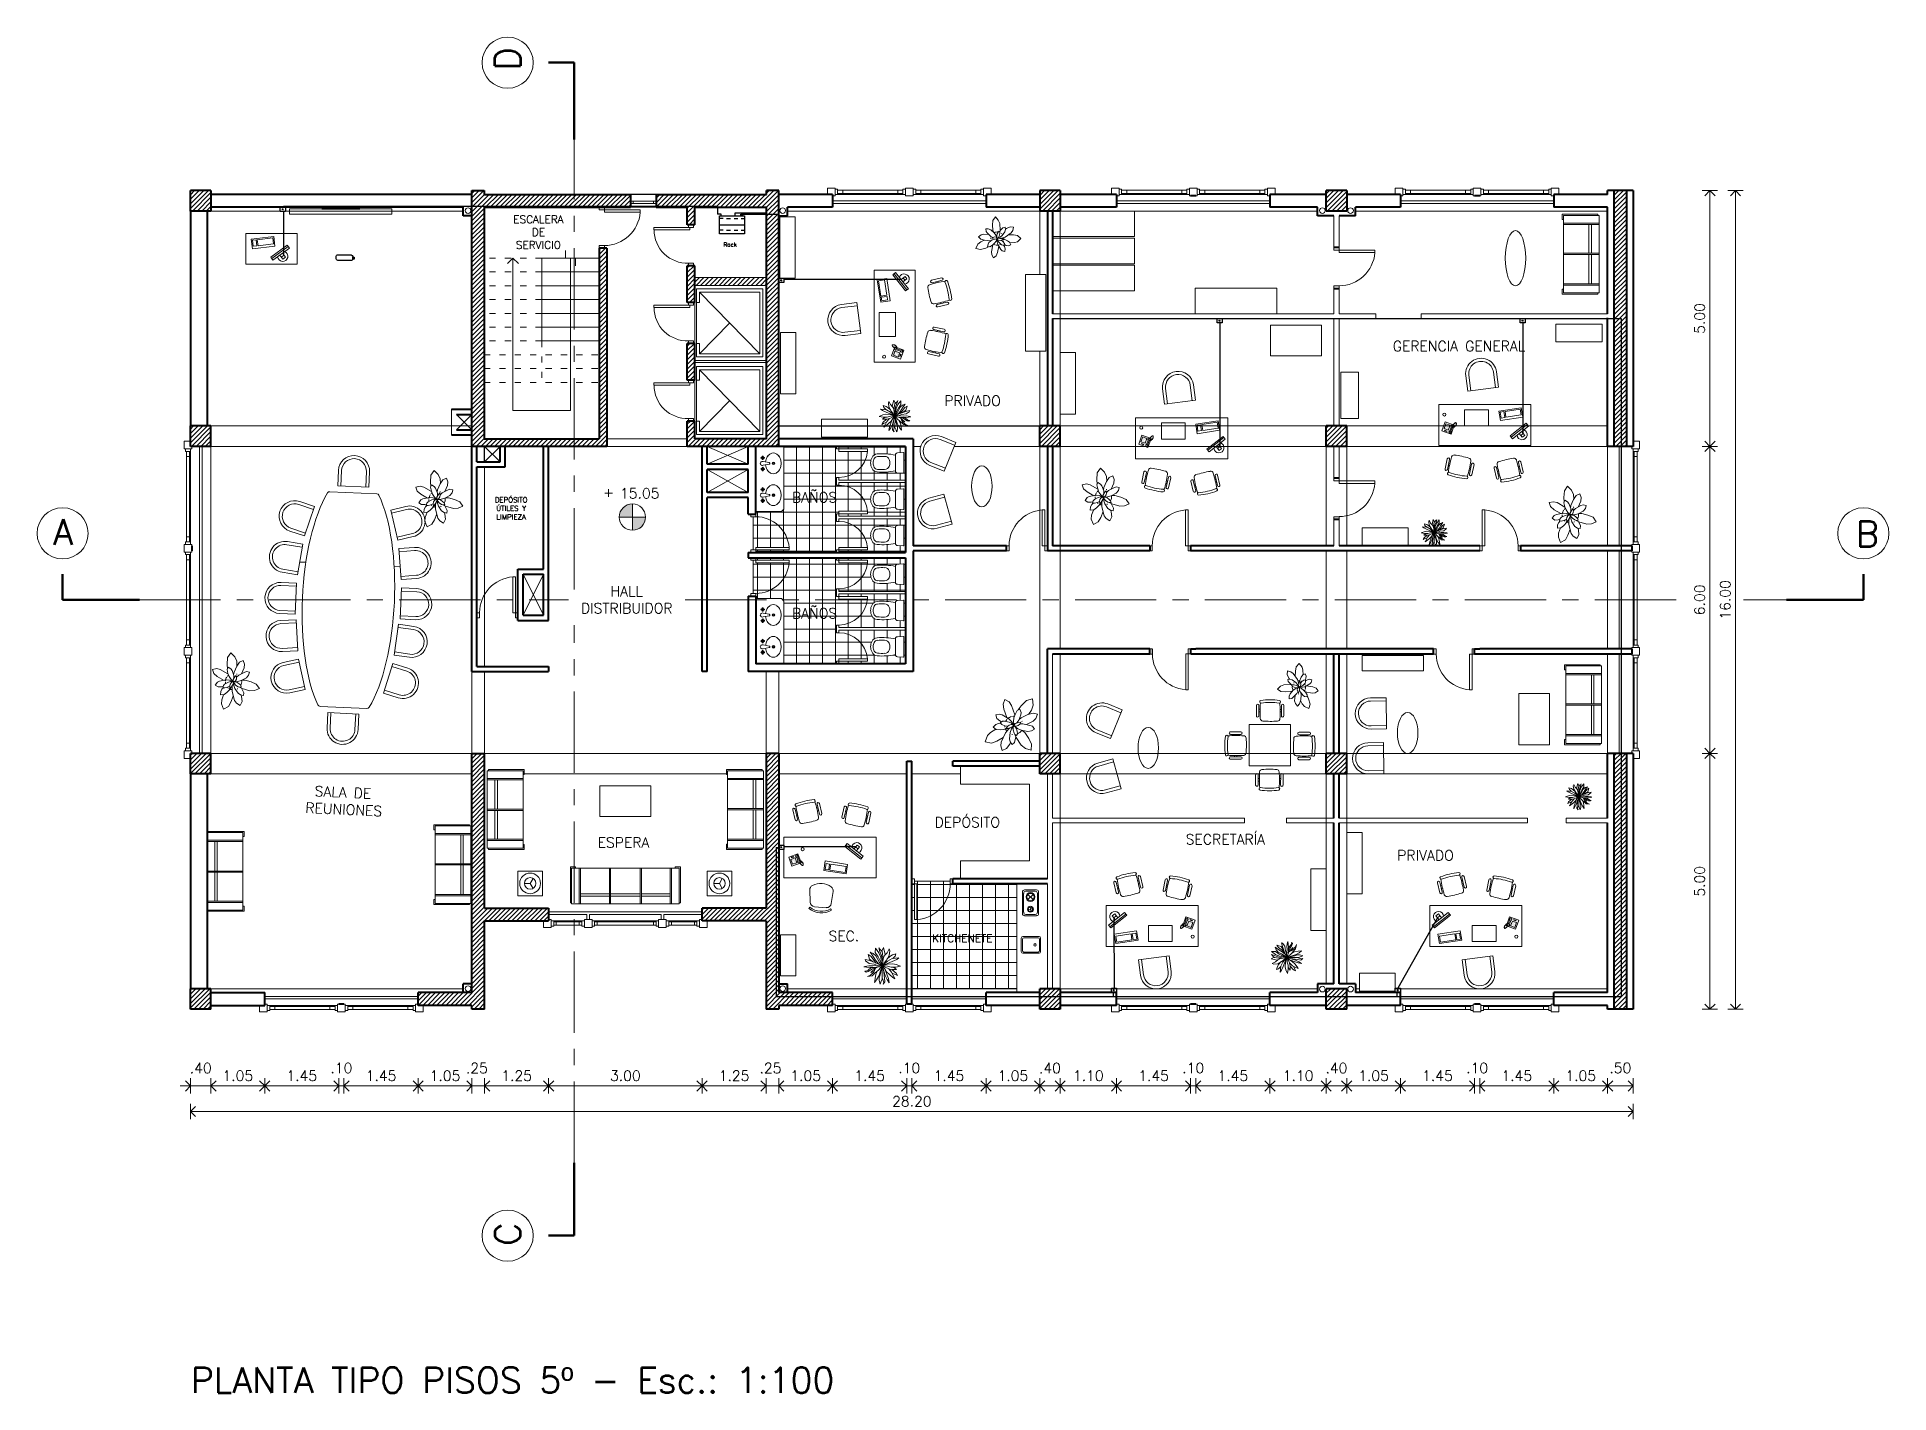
# Model space of a CAD drawing. Extents: x 952 to 1351, y -109 to 188.
# Drawn here: x 1314.34 to 1350.54, y 107.36 to 133.86 of the extents above; entities that cross this region are included whole.
import ezdxf

# ---------------------------------------------------------------- set-up
doc = ezdxf.new("R2010")
doc.units = 0
doc.header["$LTSCALE"] = 0.5
doc.linetypes.add('ACAD_ISO03W100', pattern=[30, 12, -18])
doc.linetypes.add('CENTER', pattern=[50.8, 31.75, -6.35, 6.35, -6.35])
doc.layers.get('0').update_dxf_attribs({"linetype": 'CONTINUOUS'})
doc.layers.get('Defpoints').update_dxf_attribs({"linetype": 'CONTINUOUS'})
for name, color, linetype, lineweight in [('Acotaciones', 9, 'CONTINUOUS', 9), ('Carpintería', 55, 'CONTINUOUS', 20), ('Detalles .05', 243, 'CONTINUOUS', 5), ('Detalles 01', 8, 'CONTINUOUS', 9), ('Equipamiento fijo', 31, 'CONTINUOUS', 13), ('Equipamiento movil', 33, 'CONTINUOUS', 9), ('Muros corte', 7, 'CONTINUOUS', 40), ('Muros vista', 253, 'CONTINUOUS', 25), ('Pisos', 252, 'CONTINUOUS', 18), ('Proyección', 4, 'ACAD_ISO03W100', 18), ('Punta 01', 6, 'CONTINUOUS', 9), ('Punta 015', 64, 'CONTINUOUS', 13), ('Punta 02', 11, 'CONTINUOUS', 20), ('Punta 05', 52, 'CONTINUOUS', 50), ('Tratamiento pisos', 251, 'CONTINUOUS', 9), ('Vidrios', 147, 'CONTINUOUS', 13)]:
    doc.layers.add(name, color=color, linetype=linetype, lineweight=lineweight)
doc.layers.add('Cableado', color=100, linetype='CONTINUOUS')
doc.styles.add('Texto 1 mm', font='simplex.shx', dxfattribs={"height": 0.1})
doc.styles.add('Texto 1.5 mm', font='simplex.shx', dxfattribs={"height": 0.15})
doc.styles.add('Texto 2 mm', font='simplex.shx', dxfattribs={"height": 0.2})
doc.styles.add('Texto 5 mm', font='simplex.shx', dxfattribs={"height": 0.5})
doc.dimstyles.new('Primera línea', dxfattribs={"dimscale": 0, "dimtxt": 0.2, "dimasz": 0.2, "dimexe": 0.15, "dimexo": 0, "dimgap": 0.1, "dimtad": 1, "dimzin": 4, "dimdsep": 46, "dimtxsty": 'Texto 2 mm', "dimblk": 'OPEN90', "dimcen": 2.5, "dimclrd": 256, "dimclre": 256, "dimclrt": 256, "dimadec": 0, "dimazin": 0, "dimtfac": 1, "dimtmove": 2, "dimatfit": 3, "dimldrblk": 'OPEN90', "dimfxl": 1, "dimtolj": 1, "dimtzin": 0, "dimlwd": -1, "dimlwe": -1, "dimarcsym": 0})
doc.dimstyles.new('Segunda línea', dxfattribs={"dimscale": 0, "dimtxt": 0.2, "dimasz": 0.2, "dimexe": 0.15, "dimexo": 0.5, "dimgap": 0.1, "dimtad": 1, "dimzin": 4, "dimdsep": 46, "dimtxsty": 'Texto 2 mm', "dimblk": 'OPEN90', "dimcen": 2.5, "dimclrd": 256, "dimclre": 256, "dimclrt": 256, "dimadec": 0, "dimazin": 0, "dimtfac": 1, "dimtmove": 2, "dimatfit": 3, "dimldrblk": 'OPEN90', "dimfxl": 1, "dimtolj": 1, "dimtzin": 0, "dimlwd": -1, "dimlwe": -1, "dimarcsym": 0})
pattern_1 = [(45, (287.69759, 2.652385), (-0.0449012806, 0.0449012806), [])]
pattern_2 = [(0, (218.6976, 2.65238), (0, 0.254), []), (90, (218.6976, 2.65238), (-0.254, 2e-17), [])]
pattern_3 = [(45, (102.69759, 2.652385), (-0.0449012806, 0.0449012806), [])]

msp = doc.modelspace()

# ---------------------------------------------------------------- texts
at = {"layer": 'Acotaciones', "char_height": 0.2, "attachment_point": 5, "style": 'Texto 2 mm'}
for s, insert in [('\\A1;.40', (1317.543, 113.707)), ('\\A1;.10', (1320.293, 113.708)), ('.25', (1322.941, 113.706)), ('.25', (1328.68, 113.706)), ('\\A1;.10', (1331.393, 113.708)), ('\\A1;.40', (1334.143, 113.707)), ('\\A1;.10', (1336.943, 113.708)), ('\\A1;.40', (1339.743, 113.707)), ('\\A1;.10', (1342.493, 113.708)), ('\\A1;.50', (1345.293, 113.709))]:
    msp.add_mtext(s, dxfattribs=dict(at, insert=insert))
at = {"layer": 'Cableado', "char_height": 0.0159, "attachment_point": 1, "style": 'Texto 5 mm'}
for insert in [(1319.129, 130.499), (1328.875, 129.111), (1337.443, 128.321), (1343.367, 128.321), (1328.875, 118.031), (1335.375, 115.233), (1340.925, 115.233)]:
    msp.add_mtext_dynamic_manual_height_columns('RS', width=19.34546, gutter_width=2.5, heights=[0], dxfattribs=dict(at, insert=insert))
at = {"layer": 'Punta 01', "color": 6, "insert": (1327.763, 129.842), "char_height": 0.08067, "attachment_point": 1, "style": 'Texto 5 mm'}
msp.add_mtext_dynamic_manual_height_columns('{\\C0;Rack} ', width=11.68093, gutter_width=2.5, heights=[0], dxfattribs=at)
at = {"layer": 'Punta 01', "insert": (1323.611, 124.862), "char_height": 0.1, "width": 0.75841, "attachment_point": 2, "style": 'Texto 1 mm'}
msp.add_mtext('DEPÓSITO ÚTILES Y LIMPIEZA', dxfattribs=at)
at = {"layer": 'Punta 015', "char_height": 0.15, "style": 'Texto 1.5 mm'}
for s, insert, width, attachment_point in [('ESCALERA DE SERVICIO', (1324.144, 130.369), 1.23789, 2), ('KITCHENETE', (1331.844, 116.317), 1.38855, 1)]:
    msp.add_mtext(s, dxfattribs=dict(at, insert=insert, width=width, attachment_point=attachment_point))
at = {"layer": 'Punta 015', "linetype": 'Continuous', "insert": (1326.124, 124.939), "char_height": 0.2, "attachment_point": 5, "style": 'Texto 2 mm'}
msp.add_mtext('15.05', dxfattribs=at)
at = {"layer": 'Punta 02', "lineweight": 20, "char_height": 0.2, "attachment_point": 1, "style": 'Texto 2 mm'}
for s, insert, width in [('GERENCIA GENERAL', (1340.844, 127.918), 3.12569), ('SECRETARÍA', (1336.797, 118.277), 1.26943)]:
    msp.add_mtext(s, dxfattribs=dict(at, insert=insert, width=width))
at = {"layer": 'Punta 02', "char_height": 0.2, "style": 'Texto 2 mm'}
for s, insert, width, attachment_point in [('PRIVADO', (1332.077, 126.849), 1.26943, 1), ('BAÑOS', (1329.1, 124.962), 1.0557, 1), ('HALL\\PDISTRIBUIDOR', (1325.871, 123.126), 2.1374, 2), ('BAÑOS', (1329.1, 122.695), 1.0557, 1), ('DEPÓSITO', (1331.889, 118.61), 1.41809, 1), ('ESPERA', (1325.302, 118.215), 1.0557, 1), ('PRIVADO', (1340.931, 117.964), 1.26943, 1), ('SEC.', (1329.814, 116.387), 0.60596, 1)]:
    msp.add_mtext(s, dxfattribs=dict(at, insert=insert, width=width, attachment_point=attachment_point))
at = {"layer": 'Punta 02', "insert": (1319.589, 119.23), "char_height": 0.2, "width": 1.64989, "attachment_point": 1, "rotation": 357.392, "style": 'Texto 2 mm'}
msp.add_mtext('\\pi0.18685;SALA DE \\P\\pi0.020182;REUNIONES', dxfattribs=at)
at = {"layer": 'Punta 05', "char_height": 0.5, "width": 0.3999, "attachment_point": 7, "rotation": 90, "style": 'Texto 5 mm'}
for s, insert in [('D', (1323.794, 133.208)), ('C', (1323.794, 110.235))]:
    msp.add_mtext(s, dxfattribs=dict(at, insert=insert))
at = {"layer": 'Punta 05', "char_height": 0.5, "attachment_point": 1, "style": 'Texto 5 mm'}
for s, insert, width in [('A', (1314.658, 124.434), 0.39986), ('B', (1349.896, 124.397), 0.3999), ('PLANTA TIPO PISOS 5º - Esc.: 1:100', (1317.347, 107.857), 17.24555)]:
    msp.add_mtext(s, dxfattribs=dict(at, insert=insert, width=width))

# ---------------------------------------------------------------- blocks, each defined once
blk = doc.blocks.new('Velador planta')
for q in [(-4.3, 2.5), (4.3, 2.5), (0, -5)]:
    blk.add_line((0, 0), q)
for radius in [9, 5]:
    blk.add_circle((0, 0), radius)
blk = doc.blocks.new('Treei')
for p, q in [((-4.76, 0.09), (-5.92, -0.48)), ((-5.51, 0.92), (-5.8, 1.09)), ((-5.8, 1.09), (-4.68, 0.77)), ((-5.76, 2.23), (-4.31, 2.25)), ((-4.26, 1.14), (-5.76, 2.23)), ((-5.12, 0.4), (-5.51, 0.92)), ((-4.61, -0.04), (-5.12, 0.4)), ((-4.68, 0.77), (-3.34, 0.26)), ((-3.94, 3.46), (-4.45, 3.93)), ((-4.45, 3.93), (-4.03, 2.89)), ((-4.31, 2.25), (-2.93, 1.32)), ((-2.77, 0.45), (-4.26, 1.14)), ((-4.03, 2.89), (-3.28, 2.03)), ((-3.05, 2.89), (-3.94, 3.46)), ((-2.15, 4.1), (-3.71, 4.62)), ((-3.71, 4.62), (-3.16, 3.73)), ((-3.34, 0.26), (-1.78, -0.09)), ((-3.28, 2.03), (-2.08, 1.39)), ((-3.16, 3.73), (-1.67, 2.62)), ((-1.83, 2.15), (-3.05, 2.89)), ((-2.93, 1.32), (-0.51, 0.11)), ((-0.77, 0.18), (-2.77, 0.45)), ((-1.21, 2.79), (-2.15, 4.1)), ((-2.08, 1.39), (-1.04, 0.82)), ((-1.6, 5.41), (-2.01, 5.58)), ((-2.01, 5.58), (-1.8, 4.47)), ((-0.51, 1.14), (-1.83, 2.15)), ((-1.8, 4.47), (-1.02, 2.25)), ((-1.67, 2.62), (-0.88, 1.91)), ((-0.75, 4.27), (-1.6, 5.41)), ((-1.04, 0.82), (0.03, -0.03)), ((-1.02, 2.25), (0.03, -0.03)), ((0.03, -0.03), (-0.77, 0.18)), ((-0.56, 2.57), (-0.75, 4.27)), ((-0.11, 1.56), (-0.56, 2.57)), ((-0.17, 1), (0.06, 3.09)), ((0.03, -0.03), (-0.17, 1)), ((0.01, 4.32), (0.22, 5.68)), ((0.06, 3.09), (0.01, 4.32)), ((0.03, -0.03), (0.2, 0.77)), ((2.04, 0.65), (0.03, -0.03)), ((0.7, 0.63), (0.03, -0.03)), ((0.03, -0.03), (2.96, 0.63)), ((1.85, 0.03), (0.03, -0.03)), ((0.2, 0.77), (0.8, 2.18)), ((0.22, 5.68), (0.34, 5.97)), ((0.57, 2.38), (0.31, 1.05)), ((0.34, 5.97), (0.52, 5.11)), ((1.05, 3.19), (0.44, 1.74)), ((0.52, 5.11), (0.61, 3.71)), ((0.61, 3.71), (0.57, 2.38)), ((0.61, 3.58), (1.42, 4.57)), ((1.28, 1.02), (0.7, 0.63)), ((0.8, 2.18), (2.11, 2.72)), ((0.96, 2.25), (2.2, 3.73)), ((1.92, 4.62), (1.05, 3.19)), ((1.99, 1.81), (1.28, 1.02)), ((1.42, 4.57), (1.81, 5.28)), ((1.69, 1.48), (2.82, 2.08)), ((1.81, 5.28), (1.78, 5.7)), ((1.78, 5.7), (2.06, 5.28)), ((3.28, 0.01), (1.85, 0.03)), ((2.06, 5.28), (1.92, 4.62)), ((2.2, 3.73), (1.92, 2.62)), ((2.36, 2.28), (1.99, 1.81)), ((2.73, 0.9), (2.04, 0.65)), ((2.11, 2.72), (3.12, 3.85)), ((3.3, 3.31), (2.36, 2.28)), ((3.51, 1.17), (2.73, 0.9)), ((2.82, 2.08), (4.22, 2.33)), ((2.96, 0.63), (3.97, 1)), ((3.12, 3.85), (3.58, 4.84)), ((4.41, -0.01), (3.28, 0.01)), ((3.58, 4.84), (3.3, 3.31)), ((4.64, 1.81), (3.51, 1.17)), ((3.97, 1), (4.77, 0.95)), ((4.22, 2.33), (5.46, 2.47)), ((5.39, 0.4), (4.41, -0.01)), ((5.46, 2.47), (4.64, 1.81)), ((4.77, 0.95), (5.72, 0.8)), ((6.02, 0.65), (5.39, 0.4)), ((5.72, 0.8), (6.02, 0.65)), ((-5.92, -0.48), (-3.64, -1.03)), ((-4.26, -1.67), (-5.51, -2.28)), ((-5.51, -2.28), (-4.86, -2.48)), ((-4.86, -2.48), (-3.37, -2.31)), ((-2.36, -0.36), (-4.61, -0.04)), ((-3.44, -0.9), (-4.26, -1.67)), ((-3.55, -3.37), (-3.92, -4.48)), ((-3.92, -4.48), (-3.16, -4.25)), ((-3.05, -2.53), (-3.55, -3.37)), ((-2.65, -0.43), (-3.44, -0.9)), ((-3.37, -2.31), (-1.83, -1.37)), ((-3.16, -4.25), (-2.38, -3.46)), ((-2.28, -1.64), (-3.05, -2.53)), ((-1.34, -0.24), (-2.65, -0.43)), ((-2.33, -3.24), (-2.56, -5.44)), ((-2.56, -5.44), (-2.06, -4.77)), ((-1.46, -1.72), (-2.33, -3.24)), ((-2.06, -4.77), (-1.39, -3.32)), ((-1.83, -1.37), (0.03, -0.03)), ((-1.78, -0.09), (-0.95, -0.18)), ((0.03, -0.03), (-1.46, -1.72)), ((-1.39, -3.32), (0.03, -0.03)), ((0.03, -0.03), (-1.34, -0.24)), ((-0.47, -1.76), (-0.63, -3.46)), ((-0.63, -3.46), (-0.35, -4.6)), ((0.03, -0.03), (-0.47, -1.76)), ((-0.35, -4.6), (0.2, -6.03)), ((0.11, -1.72), (0.03, -0.03)), ((0.03, -0.03), (1.07, -2.16)), ((1, -0.83), (0.03, -0.03)), ((3.21, -0.98), (0.03, -0.03)), ((0.45, -2.92), (0.11, -1.72)), ((0.2, -6.03), (0.5, -4.43)), ((0.5, -4.43), (0.45, -2.92)), ((0.5, -3.74), (1.19, -4.72)), ((1.97, -1.44), (1, -0.83)), ((1.3, -3.19), (1.03, -2.11)), ((1.07, -2.16), (2.15, -3.07)), ((1.19, -4.72), (1.28, -3.19)), ((4.06, -0.75), (1.24, -0.39)), ((1.28, -3.19), (2.47, -4.62)), ((1.31, -1.02), (3.1, -1.64)), ((2.93, -2.41), (1.97, -1.44)), ((2.15, -3.07), (3.12, -3.59)), ((2.93, -4.4), (2.43, -3.22)), ((2.47, -4.62), (3.23, -5.02)), ((3.85, -3.54), (2.93, -2.41)), ((3.23, -5.02), (2.93, -4.4)), ((3.1, -1.64), (4.24, -2.04)), ((3.12, -3.59), (4.27, -4.18)), ((4.47, -1.62), (3.21, -0.98)), ((4.27, -4.18), (3.85, -3.54)), ((3.92, 0), (5.37, -0.51)), ((5.3, -0.93), (4.06, -0.75)), ((4.24, -2.04), (5.56, -2.28)), ((5.56, -2.28), (4.47, -1.62)), ((6.02, -0.34), (5.3, -0.93)), ((5.37, -0.51), (6.02, -0.34))]:
    blk.add_line(p, q)
blk = doc.blocks.new('TELEFONO')
at = {"layer": 'Detalles .05'}
for p, q in [((0.139, 0.134), (-0.098, 0.134)), ((-0.098, 0.134), (-0.098, -0.099)), ((-0.071, 0.089), (-0.071, -0.055)), ((-0.043, 0.089), (-0.043, -0.055)), ((0.108, 0.063), (0, 0.063)), ((0, 0.063), (0, -0.063)), ((0.081, 0.108), (0.023, 0.108)), ((0.023, 0.108), (0.023, 0.094)), ((0.023, 0.094), (0.081, 0.094)), ((0.027, 0.041), (0.027, 0.041)), ((0.027, 0.014), (0.027, 0.014)), ((0.054, 0.041), (0.054, 0.041)), ((0.054, 0.014), (0.054, 0.014)), ((0.081, 0.094), (0.081, 0.108)), ((0.081, 0.041), (0.081, 0.041)), ((0.081, 0.014), (0.081, 0.014)), ((0.108, -0.063), (0.108, 0.063)), ((0.139, -0.099), (0.139, 0.134)), ((-0.129, -0.104), (-0.147, -0.11)), ((-0.129, -0.116), (-0.147, -0.121)), ((-0.129, -0.127), (-0.147, -0.133)), ((-0.129, -0.139), (-0.147, -0.145)), ((-0.124, -0.093), (-0.141, -0.098)), ((-0.124, -0.15), (-0.141, -0.156)), ((-0.118, -0.081), (-0.135, -0.087)), ((-0.118, -0.162), (-0.135, -0.168)), ((-0.112, -0.07), (-0.129, -0.075)), ((-0.106, -0.058), (-0.124, -0.064)), ((-0.104, -0.17), (-0.122, -0.176)), ((-0.101, -0.047), (-0.118, -0.052)), ((-0.089, -0.156), (-0.106, -0.162)), ((-0.083, -0.145), (-0.101, -0.15)), ((-0.098, -0.099), (0.139, -0.099)), ((-0.078, -0.133), (-0.095, -0.139)), ((-0.072, -0.121), (-0.089, -0.127)), ((-0.067, -0.083), (-0.078, -0.116)), ((0, -0.063), (0.108, -0.063)), ((0.027, -0.013), (0.027, -0.013)), ((0.027, -0.04), (0.027, -0.04)), ((0.054, -0.013), (0.054, -0.013)), ((0.054, -0.04), (0.054, -0.04)), ((0.081, -0.013), (0.081, -0.013)), ((0.081, -0.04), (0.081, -0.04))]:
    blk.add_line(p, q, dxfattribs=at)
for centre, start, end in [((-0.057, 0.089), 298.4915, 241.5085), ((-0.057, -0.055), 118.4915, 61.5085)]:
    blk.add_arc(centre, 0.0302, start, end, dxfattribs=at)
blk = doc.blocks.new('RECTANG')
for p, q in [((1, 1), (0, 1)), ((0, 1), (0, 0)), ((1, 0), (1, 1)), ((0, 0), (1, 0))]:
    blk.add_line(p, q)
blk = doc.blocks.new('KEYBOARD', base_point=(60, 294))
for p, xscale, yscale, zscale in [((60, 294), 19, 8, 19), ((61, 295), 13, 5, 13), ((75, 295), 3, 5, 3)]:
    blk.add_blockref('RECTANG', p, dxfattribs=dict(xscale=xscale, yscale=yscale, zscale=zscale))
blk = doc.blocks.new('silla compu')
for p, q in [((-0.198, 0.131), (-0.215, -0.107)), ((0.255, 0.058), (0.197, -0.173)), ((-0.225, -0.207), (-0.247, -0.23)), ((0.092, -0.242), (-0.137, -0.206)), ((0.175, -0.271), (0.188, -0.3))]:
    blk.add_line(p, q)
for centre, radius, start, end in [((-0.105, 0.124), 0.0936, 112.4967, 175.8734), ((-0.005, -0.116), 0.354, 49.3107, 112.4967), ((0.175, 0.085), 0.0838, 341.6928, 53.5518), ((0.022, 0.055), 0.392, 226.6455, 295.1618), ((0.022, 0.055), 0.361, 226.6972, 295.1102), ((-0.122, -0.113), 0.0936, 175.8734, 260.9037), ((0.098, -0.138), 0.105, 266.1879, 340.6498)]:
    blk.add_arc(centre, radius, start, end)
blk = doc.blocks.new('Plant1')
for p, q in [((-4.9, 10.5), (-5.5, 8.7)), ((-3.1, 9.8), (-4.9, 10.5)), ((1.2, 11), (-0.2, 7.3)), ((2.9, 14), (1.2, 11)), ((5.8, 15.7), (2.9, 14)), ((6.8, 12.6), (5.8, 15.7)), ((6.7, 9.7), (6.8, 12.6)), ((-15.4, 2.3), (-18.1, 0)), ((-12.6, 3.2), (-15.4, 2.3)), ((-10.2, 7.8), (-12.6, 7.2)), ((-12.6, 7.2), (-11.8, 4.9)), ((-9.7, 3.1), (-12.6, 3.2)), ((-11.8, 4.9), (-9.4, 2.9)), ((-8, 7.4), (-10.2, 7.8)), ((-9.4, 2.9), (-5.9, 0.9)), ((-4.4, 5.4), (-8, 7.4)), ((-3.9, 0.6), (-7.1, -0.2)), ((-5.9, 0.9), (-4.3, 0.5)), ((-5.5, 8.7), (-5.1, 7.2)), ((-5.1, 7.2), (-3.7, 3.6)), ((-2.1, 0.5), (-3.9, 0.6)), ((-2.5, 2.2), (-3.8, 2.1)), ((-3.8, 2.1), (-2.9, 1.2)), ((-3.7, 3.6), (-2.6, 2.2)), ((-1.6, 8.3), (-3.1, 9.8)), ((-2.9, 1.2), (-1.3, 0)), ((-1.3, 2), (-2.5, 2.2)), ((-1.9, 0.5), (-2.1, 0.5)), ((-0.2, 4.9), (-1.6, 8.3)), ((-0.4, 1.3), (-1.3, 2)), ((-0.6, -0.1), (-0.2, 0)), ((-0.2, 7.3), (-0.4, 5.4)), ((-0.1, 0.8), (-0.4, 1.3)), ((0.2, 2.7), (-0.2, 4.9)), ((-0.2, 0), (-0.1, 0.1)), ((-0.1, 0.7), (0.1, 0.8)), ((-0.1, 0.2), (-0.1, 0.8)), ((-0.1, 0.1), (-0.1, 0.2)), ((0.1, 0.8), (0.2, 2.7)), ((0.3, 1.3), (0.1, 0.4)), ((0.1, 0.4), (0.2, 0.2)), ((0.2, 0.2), (0.4, 0.2)), ((0.7, 2.3), (0.3, 1.3)), ((0.4, 0.2), (1.2, 0.4)), ((0.5, 0.2), (0.7, 0)), ((1.6, 3.3), (0.7, 2.3)), ((0.7, 0), (2.4, 0)), ((1.2, 0.4), (2.2, 1.1)), ((2.7, 4.3), (1.6, 3.3)), ((2.2, 1.1), (3.4, 2.6)), ((2.4, 0), (4.4, 0.5)), ((3.8, 4.5), (2.7, 4.3)), ((3.4, 2.6), (3.8, 3.4)), ((3.8, 3.4), (4.8, 4.9)), ((3.8, 3.4), (3.8, 4.5)), ((4.4, 0.5), (7.5, 2.2)), ((7.5, 5.7), (4.6, 4.6)), ((4.8, 4.9), (6.7, 9.7)), ((9.2, 5.3), (7.5, 5.7)), ((7.5, 2.2), (8.7, 3.6)), ((8.7, 3.6), (9.2, 5.3)), ((8.8, 3.9), (9.8, 4.1)), ((9.8, 4.1), (12.9, 4.1)), ((13.5, 0.5), (11.7, -0.5)), ((12.9, 4.1), (15.2, 2.7)), ((15.2, 2.7), (13.5, 0.5)), ((-18.1, 0), (-15.4, -2.3)), ((-15.4, -2.3), (-11.2, -3)), ((-11.2, -3), (-8.4, -3)), ((-8.2, -0.9), (-9.4, -2.5)), ((-9.4, -2.5), (-7.9, -3.3)), ((-8.4, -7.5), (-9.2, -9.7)), ((-9.2, -9.7), (-8.9, -12.4)), ((-5.2, -3), (-8.4, -7.5)), ((-7.1, -0.2), (-8.2, -0.9)), ((-7.9, -3.3), (-5.4, -3)), ((-6.3, -11.8), (-4.2, -9.8)), ((-5.4, -3), (-3.4, -2.4)), ((-4.2, -9.8), (-1.4, -5.8)), ((-3.4, -2.4), (-1.6, -1.4)), ((-1.6, -1.4), (-0.5, -0.4)), ((-1.1, -2.4), (-1.5, -4.4)), ((-1.5, -4.4), (-1.1, -8.7)), ((-1.3, 0), (-0.6, -0.1)), ((-0.4, -0.8), (-1.1, -2.4)), ((-1.1, -8.7), (-0.6, -10.1)), ((-0.3, -0.5), (-0.6, -0.5)), ((-0.6, -10.1), (1, -11.6)), ((-0.5, -0.4), (-0.5, -0.1)), ((0.1, -0.6), (-0.4, -0.8)), ((-0.3, -0.8), (-0.3, -0.5)), ((-0.2, -1.8), (-0.1, -0.7)), ((0, -3.2), (-0.2, -1.8)), ((0.1, -0.1), (0, -0.4)), ((0, -0.4), (0.1, -1)), ((1, -5.7), (0, -3.2)), ((0.6, -0.1), (0.1, -0.1)), ((0.1, -1), (0.5, -1.6)), ((0.5, -1.6), (1.4, -2.3)), ((1.5, -0.4), (0.6, -0.1)), ((1.7, -6.5), (1, -5.7)), ((1, -11.6), (2.3, -9.9)), ((1.4, -2.3), (2.6, -2.6)), ((3.1, -1.6), (1.5, -0.4)), ((3.1, -7.1), (1.7, -6.5)), ((3.2, -1.2), (2, -0.8)), ((2.4, -1), (2.2, -0.9)), ((2.3, -2.5), (3, -4)), ((2.4, -7.9), (2.3, -6.8)), ((2.3, -9.9), (2.4, -7.9)), ((4.2, -2.3), (2.4, -1)), ((2.6, -2.6), (3.9, -2.6)), ((3, -4), (3.4, -5.8)), ((3.9, -2.6), (3.1, -1.6)), ((3.4, -5.8), (3.1, -7.1)), ((6, -1.5), (3.2, -1.2)), ((3.2, -6.7), (4, -7.7)), ((4, -7.7), (5.4, -8.6)), ((6.4, -4.9), (4.2, -2.3)), ((5.4, -8.6), (7.5, -8.9)), ((11.7, -0.5), (6, -1.5)), ((7.5, -6.7), (6.4, -4.9)), ((7.5, -8.9), (7.5, -6.7)), ((7.5, -7), (10.7, -8.4)), ((9, -1), (12.6, -2.8)), ((10.7, -8.4), (13.1, -8.8)), ((12.6, -2.8), (15.2, -4.6)), ((13.1, -8.8), (16.6, -7.8)), ((15.2, -4.6), (16.6, -7.8)), ((-8.9, -12.4), (-6.3, -11.8))]:
    blk.add_line(p, q)
for start, end in [(172.4345, 176.9296), (149.2581, 153.7532), (57.1582, 93.2041), (21.2653, 25.7604), (212.1423, 223.5771), (229.8179, 257.6637), (265.2848, 278.7499), (306.6551, 316.418), (323.0282, 344.4965)]:
    blk.add_arc((0, 0), 5.12, start, end)
blk = doc.blocks.new('inodoro')
at = {"layer": 'Equipamiento fijo'}
for p, q in [((-0.197, 0.127), (-0.202, 0.008)), ((0.194, 0), (-0.194, 0)), ((-0.157, 0.165), (0.157, 0.165)), ((0.197, 0.127), (0.202, 0.008))]:
    blk.add_line(p, q, dxfattribs=at)
for centre, radius, start, end in [((1.09, 0.422), 1.27, 175.4777, 191.6858), ((-0.051, 0.512), 0.125, 117.5857, 175.5072), ((1.095, 0.422), 1.224, 175.5072, 182.1425), ((-0.028, 0.381), 0.101, 182.7072, 247.2321), ((-0.051, 0.512), 0.075, 117.5857, 175.5072), ((0, 0.415), 0.235, 90, 117.5857), ((0, 0.415), 0.185, 90, 117.5857), ((0, 0.415), 0.235, 62.4143, 90), ((0, 0.415), 0.185, 62.4143, 90), ((0.028, 0.381), 0.101, 292.7679, 357.2928), ((0.051, 0.512), 0.075, 4.4928, 62.4143), ((0.051, 0.512), 0.125, 4.4928, 62.4143), ((-1.095, 0.422), 1.224, 357.8575, 4.4928), ((-1.024, 0.418), 1.205, 347.8749, 4.9616), ((-0.194, 0.008), 0.00803, 177.6578, 269.7397), ((-0.157, 0.125), 0.04, 90, 177.3974), ((-0.014, 0.396), 0.12, 243.7978, 262.0389), ((0, 0.483), 0.208, 261.594, 278.406), ((0.014, 0.396), 0.12, 277.9611, 296.2022), ((0.157, 0.125), 0.04, 2.6026, 90), ((0.195, 0.007), 0.00742, 265.6488, 0.2402), ((0.194, 0.008), 0.008, 355.889, 2.6026)]:
    blk.add_arc(centre, radius, start, end, dxfattribs=at)
blk = doc.blocks.new('Lavamanos')
at = {"layer": 'Equipamiento movil'}
for p, q in [((-0.118, -0.158), (-0.138, -0.154)), ((-0.118, -0.167), (-0.138, -0.171)), ((-0.114, -0.154), (-0.118, -0.133)), ((-0.114, -0.171), (-0.118, -0.192)), ((-0.105, -0.154), (-0.101, -0.133)), ((-0.105, -0.171), (-0.101, -0.192)), ((-0.101, -0.158), (-0.08, -0.154)), ((-0.101, -0.167), (-0.08, -0.171)), ((-0.015, -0.037), (-0.038, -0.156)), ((0.013, -0.037), (0.036, -0.156)), ((0.102, -0.158), (0.081, -0.154)), ((0.102, -0.167), (0.081, -0.171)), ((0.106, -0.154), (0.102, -0.133)), ((0.106, -0.171), (0.102, -0.192)), ((0.115, -0.154), (0.119, -0.133)), ((0.115, -0.171), (0.119, -0.192)), ((0.119, -0.158), (0.14, -0.154)), ((0.119, -0.167), (0.14, -0.171))]:
    blk.add_line(p, q, dxfattribs=at)
for centre, radius in [((-0.001, 0.048), 0.0249), ((-0.001, 0.048), 0.014), ((-0.109, -0.162), 0.00541), ((0.11, -0.162), 0.00541)]:
    blk.add_circle(centre, radius, dxfattribs=at)
for centre, radius, start, end in [((-0.09, 0.045), 0.115, 150.9639, 180), ((-0.09, 0.045), 0.115, 180, 209.0361), ((-0.047, 0.021), 0.164, 126.7285, 150.9639), ((-0.019, -0.016), 0.211, 107.1746, 126.7285), ((-0.001, -0.075), 0.272, 90, 107.1746), ((-0.001, -0.075), 0.272, 72.8254, 90), ((0.017, -0.016), 0.211, 53.2715, 72.8254), ((0.045, 0.021), 0.164, 29.0361, 53.2715), ((0.088, 0.045), 0.115, 0, 29.0361), ((0.088, 0.045), 0.115, 330.9639, 360), ((-0.047, 0.069), 0.164, 209.0361, 233.2715), ((-0.019, 0.106), 0.211, 233.2715, 252.8254), ((-0.136, -0.163), 0.00882, 105.2781, 254.7219), ((-0.109, -0.162), 0.0226, 108.6122, 162.265), ((-0.109, -0.162), 0.0226, 198.6122, 252.265), ((-0.109, -0.136), 0.00882, 15.2781, 164.7219), ((-0.109, -0.162), 0.00976, 119.0054, 153.1041), ((-0.109, -0.162), 0.00976, 209.0054, 243.1041), ((-0.109, -0.189), 0.00882, 195.2781, 344.7219), ((-0.117, -0.163), 0.00254, 349.6493, 12.8593), ((-0.109, -0.155), 0.00254, 259.6493, 282.8593), ((-0.109, -0.17), 0.00254, 79.6493, 102.8593), ((-0.109, -0.162), 0.00976, 29.0054, 63.1041), ((-0.109, -0.162), 0.00976, 299.0054, 333.1041), ((-0.101, -0.162), 0.00254, 169.6493, 192.8593), ((-0.109, -0.162), 0.0226, 18.6122, 72.265), ((-0.109, -0.162), 0.0226, 288.6122, 342.265), ((-0.001, 0.165), 0.272, 252.8254, 264.2829), ((-0.083, -0.162), 0.00882, 285.2781, 74.7219), ((-0.001, -0.171), 0.0398, 158.1761, 21.8239), ((-0.001, -0.035), 0.014, 352.3829, 187.2442), ((-0.001, 0.165), 0.272, 275.7171, 287.1746), ((0.084, -0.162), 0.00882, 105.2781, 254.7219), ((0.017, 0.106), 0.211, 287.1746, 306.7285), ((0.11, -0.162), 0.0226, 107.735, 161.3878), ((0.11, -0.162), 0.0226, 197.735, 251.3878), ((0.111, -0.136), 0.00882, 15.2781, 164.7219), ((0.11, -0.162), 0.00976, 116.8959, 150.9946), ((0.11, -0.162), 0.00976, 206.8959, 240.9946), ((0.11, -0.189), 0.00882, 195.2781, 344.7219), ((0.103, -0.162), 0.00254, 347.1407, 10.3507), ((0.111, -0.155), 0.00254, 257.1407, 280.3507), ((0.11, -0.17), 0.00254, 77.1407, 100.3507), ((0.11, -0.162), 0.00976, 26.8959, 60.9946), ((0.11, -0.162), 0.00976, 296.8959, 330.9946), ((0.118, -0.163), 0.00254, 167.1407, 190.3507), ((0.11, -0.162), 0.0226, 287.735, 341.3878), ((0.11, -0.162), 0.0226, 17.735, 71.3878), ((0.137, -0.163), 0.00882, 285.2781, 74.7219), ((0.045, 0.069), 0.164, 306.7285, 330.9639)]:
    blk.add_arc(centre, radius, start, end, dxfattribs=at)
blk = doc.blocks.new('_Open90')
at = {"color": 0, "linetype": 'ByBlock', "lineweight": -2}
for p, q in [((0, 0), (-1, 0)), ((-0.5, 0.5), (0, 0)), ((0, 0), (-0.5, -0.5))]:
    blk.add_line(p, q, dxfattribs=at)
blk = doc.blocks.new('*D403')
at = {"layer": 'Acotaciones', "transparency": 16777216}
for p, q in [((1346.893, 119.857), (1347.193, 119.857)), ((1347.043, 115.057), (1347.043, 119.657)), ((1346.893, 114.857), (1347.193, 114.857))]:
    blk.add_line(p, q, dxfattribs=at)
at = {"layer": 'Defpoints', "color": 0, "transparency": 16777216}
for p in [(1346.893, 119.857), (1347.043, 119.857), (1346.893, 114.857)]:
    blk.add_point(p, dxfattribs=at)
at = {"layer": 'Acotaciones', "transparency": 16777216, "xscale": 0.2, "yscale": 0.2, "zscale": 0.2}
for p, rotation in [((1347.043, 119.857), 90), ((1347.043, 114.857), 270)]:
    blk.add_blockref('_Open90', p, dxfattribs=dict(at, rotation=rotation))
at = {"layer": 'Acotaciones', "transparency": 16777216, "insert": (1346.843, 117.357), "char_height": 0.2, "attachment_point": 5, "rotation": 90, "style": 'Texto 2 mm'}
blk.add_mtext('\\A1;5.00', dxfattribs=at)
blk = doc.blocks.new('*D404')
at = {"layer": 'Acotaciones', "transparency": 16777216}
for p, q in [((1346.893, 125.857), (1347.193, 125.857)), ((1347.043, 120.057), (1347.043, 125.657)), ((1346.893, 119.857), (1347.193, 119.857))]:
    blk.add_line(p, q, dxfattribs=at)
at = {"layer": 'Defpoints', "color": 0, "transparency": 16777216}
for p in [(1346.893, 125.857), (1347.043, 125.857), (1346.893, 119.857)]:
    blk.add_point(p, dxfattribs=at)
at = {"layer": 'Acotaciones', "transparency": 16777216, "xscale": 0.2, "yscale": 0.2, "zscale": 0.2}
for p, rotation in [((1347.043, 125.857), 90), ((1347.043, 119.857), 270)]:
    blk.add_blockref('_Open90', p, dxfattribs=dict(at, rotation=rotation))
at = {"layer": 'Acotaciones', "transparency": 16777216, "insert": (1346.843, 122.857), "char_height": 0.2, "attachment_point": 5, "rotation": 90, "style": 'Texto 2 mm'}
blk.add_mtext('\\A1;6.00', dxfattribs=at)
blk = doc.blocks.new('*D405')
at = {"layer": 'Acotaciones', "transparency": 16777216}
for p, q in [((1346.893, 130.857), (1347.193, 130.857)), ((1347.043, 126.057), (1347.043, 130.657)), ((1346.893, 125.857), (1347.193, 125.857))]:
    blk.add_line(p, q, dxfattribs=at)
at = {"layer": 'Defpoints', "color": 0, "transparency": 16777216}
for p in [(1346.893, 130.857), (1347.043, 130.857), (1346.893, 125.857)]:
    blk.add_point(p, dxfattribs=at)
at = {"layer": 'Acotaciones', "transparency": 16777216, "xscale": 0.2, "yscale": 0.2, "zscale": 0.2}
for p, rotation in [((1347.043, 130.857), 90), ((1347.043, 125.857), 270)]:
    blk.add_blockref('_Open90', p, dxfattribs=dict(at, rotation=rotation))
at = {"layer": 'Acotaciones', "transparency": 16777216, "insert": (1346.843, 128.357), "char_height": 0.2, "attachment_point": 5, "rotation": 90, "style": 'Texto 2 mm'}
blk.add_mtext('\\A1;5.00', dxfattribs=at)
blk = doc.blocks.new('*D406')
at = {"layer": 'Acotaciones', "transparency": 16777216}
for p, q in [((1347.393, 130.857), (1347.693, 130.857)), ((1347.543, 115.057), (1347.543, 130.657)), ((1347.393, 114.857), (1347.693, 114.857))]:
    blk.add_line(p, q, dxfattribs=at)
at = {"layer": 'Defpoints', "color": 0, "transparency": 16777216}
for p in [(1346.893, 130.857), (1347.543, 130.857), (1346.893, 114.857)]:
    blk.add_point(p, dxfattribs=at)
at = {"layer": 'Acotaciones', "transparency": 16777216, "xscale": 0.2, "yscale": 0.2, "zscale": 0.2}
for p, rotation in [((1347.543, 130.857), 90), ((1347.543, 114.857), 270)]:
    blk.add_blockref('_Open90', p, dxfattribs=dict(at, rotation=rotation))
at = {"layer": 'Acotaciones', "transparency": 16777216, "insert": (1347.343, 122.857), "char_height": 0.2, "attachment_point": 5, "rotation": 90, "style": 'Texto 2 mm'}
blk.add_mtext('\\A1;16.00', dxfattribs=at)
blk = doc.blocks.new('*D407')
at = {"layer": 'Acotaciones', "transparency": 16777216}
for p, q in [((1317.743, 113.507), (1317.743, 113.207)), ((1317.943, 113.357), (1318.593, 113.357)), ((1318.793, 113.507), (1318.793, 113.207))]:
    blk.add_line(p, q, dxfattribs=at)
at = {"layer": 'Defpoints', "color": 0, "transparency": 16777216}
for p in [(1317.743, 113.507), (1318.793, 113.507), (1318.793, 113.357)]:
    blk.add_point(p, dxfattribs=at)
at = {"layer": 'Acotaciones', "transparency": 16777216, "xscale": 0.2, "yscale": 0.2, "zscale": 0.2, "rotation": 180}
blk.add_blockref('_Open90', (1317.743, 113.357), dxfattribs=at)
at = {"layer": 'Acotaciones', "transparency": 16777216, "xscale": 0.2, "yscale": 0.2, "zscale": 0.2}
blk.add_blockref('_Open90', (1318.793, 113.357), dxfattribs=at)
at = {"layer": 'Acotaciones', "transparency": 16777216, "insert": (1318.268, 113.557), "char_height": 0.2, "attachment_point": 5, "style": 'Texto 2 mm'}
blk.add_mtext('\\A1;1.05', dxfattribs=at)
blk = doc.blocks.new('*D408')
at = {"layer": 'Acotaciones', "transparency": 16777216}
for p, q in [((1318.793, 113.507), (1318.793, 113.207)), ((1318.993, 113.357), (1320.043, 113.357)), ((1320.243, 113.507), (1320.243, 113.207))]:
    blk.add_line(p, q, dxfattribs=at)
at = {"layer": 'Defpoints', "color": 0, "transparency": 16777216}
for p in [(1318.793, 113.507), (1320.243, 113.507), (1320.243, 113.357)]:
    blk.add_point(p, dxfattribs=at)
at = {"layer": 'Acotaciones', "transparency": 16777216, "xscale": 0.2, "yscale": 0.2, "zscale": 0.2, "rotation": 180}
blk.add_blockref('_Open90', (1318.793, 113.357), dxfattribs=at)
at = {"layer": 'Acotaciones', "transparency": 16777216, "xscale": 0.2, "yscale": 0.2, "zscale": 0.2}
blk.add_blockref('_Open90', (1320.243, 113.357), dxfattribs=at)
at = {"layer": 'Acotaciones', "transparency": 16777216, "insert": (1319.518, 113.557), "char_height": 0.2, "attachment_point": 5, "style": 'Texto 2 mm'}
blk.add_mtext('\\A1;1.45', dxfattribs=at)
blk = doc.blocks.new('*D409')
at = {"layer": 'Acotaciones', "transparency": 16777216}
for p, q in [((1320.343, 113.507), (1320.343, 113.207)), ((1320.543, 113.357), (1321.593, 113.357)), ((1321.793, 113.507), (1321.793, 113.207))]:
    blk.add_line(p, q, dxfattribs=at)
at = {"layer": 'Defpoints', "color": 0, "transparency": 16777216}
for p in [(1320.343, 113.507), (1321.793, 113.507), (1321.793, 113.357)]:
    blk.add_point(p, dxfattribs=at)
at = {"layer": 'Acotaciones', "transparency": 16777216, "xscale": 0.2, "yscale": 0.2, "zscale": 0.2, "rotation": 180}
blk.add_blockref('_Open90', (1320.343, 113.357), dxfattribs=at)
at = {"layer": 'Acotaciones', "transparency": 16777216, "xscale": 0.2, "yscale": 0.2, "zscale": 0.2}
blk.add_blockref('_Open90', (1321.793, 113.357), dxfattribs=at)
at = {"layer": 'Acotaciones', "transparency": 16777216, "insert": (1321.068, 113.557), "char_height": 0.2, "attachment_point": 5, "style": 'Texto 2 mm'}
blk.add_mtext('\\A1;1.45', dxfattribs=at)
blk = doc.blocks.new('*D410')
at = {"layer": 'Acotaciones', "transparency": 16777216}
for p, q in [((1321.793, 113.507), (1321.793, 113.207)), ((1321.993, 113.357), (1322.643, 113.357)), ((1322.843, 113.507), (1322.843, 113.207))]:
    blk.add_line(p, q, dxfattribs=at)
at = {"layer": 'Defpoints', "color": 0, "transparency": 16777216}
for p in [(1321.793, 113.507), (1322.843, 113.507), (1322.843, 113.357)]:
    blk.add_point(p, dxfattribs=at)
at = {"layer": 'Acotaciones', "transparency": 16777216, "xscale": 0.2, "yscale": 0.2, "zscale": 0.2, "rotation": 180}
blk.add_blockref('_Open90', (1321.793, 113.357), dxfattribs=at)
at = {"layer": 'Acotaciones', "transparency": 16777216, "xscale": 0.2, "yscale": 0.2, "zscale": 0.2}
blk.add_blockref('_Open90', (1322.843, 113.357), dxfattribs=at)
at = {"layer": 'Acotaciones', "transparency": 16777216, "insert": (1322.318, 113.557), "char_height": 0.2, "attachment_point": 5, "style": 'Texto 2 mm'}
blk.add_mtext('\\A1;1.05', dxfattribs=at)
blk = doc.blocks.new('*D411')
at = {"layer": 'Acotaciones', "transparency": 16777216}
for p, q in [((1323.093, 113.507), (1323.093, 113.207)), ((1323.293, 113.357), (1324.143, 113.357)), ((1324.343, 113.507), (1324.343, 113.207))]:
    blk.add_line(p, q, dxfattribs=at)
at = {"layer": 'Defpoints', "color": 0, "transparency": 16777216}
for p in [(1323.093, 113.507), (1324.343, 113.507), (1324.343, 113.357)]:
    blk.add_point(p, dxfattribs=at)
at = {"layer": 'Acotaciones', "transparency": 16777216, "xscale": 0.2, "yscale": 0.2, "zscale": 0.2, "rotation": 180}
blk.add_blockref('_Open90', (1323.093, 113.357), dxfattribs=at)
at = {"layer": 'Acotaciones', "transparency": 16777216, "xscale": 0.2, "yscale": 0.2, "zscale": 0.2}
blk.add_blockref('_Open90', (1324.343, 113.357), dxfattribs=at)
at = {"layer": 'Acotaciones', "transparency": 16777216, "insert": (1323.718, 113.557), "char_height": 0.2, "attachment_point": 5, "style": 'Texto 2 mm'}
blk.add_mtext('\\A1;1.25', dxfattribs=at)
blk = doc.blocks.new('*D412')
at = {"layer": 'Acotaciones', "transparency": 16777216}
for p, q in [((1324.343, 113.507), (1324.343, 113.207)), ((1324.543, 113.357), (1327.143, 113.357)), ((1327.343, 113.507), (1327.343, 113.207))]:
    blk.add_line(p, q, dxfattribs=at)
at = {"layer": 'Defpoints', "color": 0, "transparency": 16777216}
for p in [(1324.343, 113.507), (1327.343, 113.507), (1327.343, 113.357)]:
    blk.add_point(p, dxfattribs=at)
at = {"layer": 'Acotaciones', "transparency": 16777216, "xscale": 0.2, "yscale": 0.2, "zscale": 0.2, "rotation": 180}
blk.add_blockref('_Open90', (1324.343, 113.357), dxfattribs=at)
at = {"layer": 'Acotaciones', "transparency": 16777216, "xscale": 0.2, "yscale": 0.2, "zscale": 0.2}
blk.add_blockref('_Open90', (1327.343, 113.357), dxfattribs=at)
at = {"layer": 'Acotaciones', "transparency": 16777216, "insert": (1325.843, 113.557), "char_height": 0.2, "attachment_point": 5, "style": 'Texto 2 mm'}
blk.add_mtext('\\A1;3.00', dxfattribs=at)
blk = doc.blocks.new('*D413')
at = {"layer": 'Acotaciones', "transparency": 16777216}
for p, q in [((1327.343, 113.507), (1327.343, 113.207)), ((1327.543, 113.357), (1328.393, 113.357)), ((1328.593, 113.507), (1328.593, 113.207))]:
    blk.add_line(p, q, dxfattribs=at)
at = {"layer": 'Defpoints', "color": 0, "transparency": 16777216}
for p in [(1327.343, 113.507), (1328.593, 113.507), (1328.593, 113.357)]:
    blk.add_point(p, dxfattribs=at)
at = {"layer": 'Acotaciones', "transparency": 16777216, "xscale": 0.2, "yscale": 0.2, "zscale": 0.2, "rotation": 180}
blk.add_blockref('_Open90', (1327.343, 113.357), dxfattribs=at)
at = {"layer": 'Acotaciones', "transparency": 16777216, "xscale": 0.2, "yscale": 0.2, "zscale": 0.2}
blk.add_blockref('_Open90', (1328.593, 113.357), dxfattribs=at)
at = {"layer": 'Acotaciones', "transparency": 16777216, "insert": (1327.968, 113.557), "char_height": 0.2, "attachment_point": 5, "style": 'Texto 2 mm'}
blk.add_mtext('\\A1;1.25', dxfattribs=at)
blk = doc.blocks.new('*D414')
at = {"layer": 'Acotaciones', "transparency": 16777216}
for p, q in [((1328.843, 113.507), (1328.843, 113.207)), ((1329.043, 113.357), (1329.693, 113.357)), ((1329.893, 113.507), (1329.893, 113.207))]:
    blk.add_line(p, q, dxfattribs=at)
at = {"layer": 'Defpoints', "color": 0, "transparency": 16777216}
for p in [(1328.843, 113.507), (1329.893, 113.507), (1329.893, 113.357)]:
    blk.add_point(p, dxfattribs=at)
at = {"layer": 'Acotaciones', "transparency": 16777216, "xscale": 0.2, "yscale": 0.2, "zscale": 0.2, "rotation": 180}
blk.add_blockref('_Open90', (1328.843, 113.357), dxfattribs=at)
at = {"layer": 'Acotaciones', "transparency": 16777216, "xscale": 0.2, "yscale": 0.2, "zscale": 0.2}
blk.add_blockref('_Open90', (1329.893, 113.357), dxfattribs=at)
at = {"layer": 'Acotaciones', "transparency": 16777216, "insert": (1329.368, 113.557), "char_height": 0.2, "attachment_point": 5, "style": 'Texto 2 mm'}
blk.add_mtext('\\A1;1.05', dxfattribs=at)
blk = doc.blocks.new('*D415')
at = {"layer": 'Acotaciones', "transparency": 16777216}
for p, q in [((1329.893, 113.507), (1329.893, 113.207)), ((1330.093, 113.357), (1331.143, 113.357)), ((1331.343, 113.507), (1331.343, 113.207))]:
    blk.add_line(p, q, dxfattribs=at)
at = {"layer": 'Defpoints', "color": 0, "transparency": 16777216}
for p in [(1329.893, 113.507), (1331.343, 113.507), (1331.343, 113.357)]:
    blk.add_point(p, dxfattribs=at)
at = {"layer": 'Acotaciones', "transparency": 16777216, "xscale": 0.2, "yscale": 0.2, "zscale": 0.2, "rotation": 180}
blk.add_blockref('_Open90', (1329.893, 113.357), dxfattribs=at)
at = {"layer": 'Acotaciones', "transparency": 16777216, "xscale": 0.2, "yscale": 0.2, "zscale": 0.2}
blk.add_blockref('_Open90', (1331.343, 113.357), dxfattribs=at)
at = {"layer": 'Acotaciones', "transparency": 16777216, "insert": (1330.618, 113.557), "char_height": 0.2, "attachment_point": 5, "style": 'Texto 2 mm'}
blk.add_mtext('\\A1;1.45', dxfattribs=at)
blk = doc.blocks.new('*D416')
at = {"layer": 'Acotaciones', "transparency": 16777216}
for p, q in [((1331.443, 113.507), (1331.443, 113.207)), ((1331.643, 113.357), (1332.693, 113.357)), ((1332.893, 113.507), (1332.893, 113.207))]:
    blk.add_line(p, q, dxfattribs=at)
at = {"layer": 'Defpoints', "color": 0, "transparency": 16777216}
for p in [(1331.443, 113.507), (1332.893, 113.507), (1332.893, 113.357)]:
    blk.add_point(p, dxfattribs=at)
at = {"layer": 'Acotaciones', "transparency": 16777216, "xscale": 0.2, "yscale": 0.2, "zscale": 0.2, "rotation": 180}
blk.add_blockref('_Open90', (1331.443, 113.357), dxfattribs=at)
at = {"layer": 'Acotaciones', "transparency": 16777216, "xscale": 0.2, "yscale": 0.2, "zscale": 0.2}
blk.add_blockref('_Open90', (1332.893, 113.357), dxfattribs=at)
at = {"layer": 'Acotaciones', "transparency": 16777216, "insert": (1332.168, 113.557), "char_height": 0.2, "attachment_point": 5, "style": 'Texto 2 mm'}
blk.add_mtext('\\A1;1.45', dxfattribs=at)
blk = doc.blocks.new('*D417')
at = {"layer": 'Acotaciones', "transparency": 16777216}
for p, q in [((1332.893, 113.507), (1332.893, 113.207)), ((1333.093, 113.357), (1333.743, 113.357)), ((1333.943, 113.507), (1333.943, 113.207))]:
    blk.add_line(p, q, dxfattribs=at)
at = {"layer": 'Defpoints', "color": 0, "transparency": 16777216}
for p in [(1332.893, 113.507), (1333.943, 113.507), (1333.943, 113.357)]:
    blk.add_point(p, dxfattribs=at)
at = {"layer": 'Acotaciones', "transparency": 16777216, "xscale": 0.2, "yscale": 0.2, "zscale": 0.2, "rotation": 180}
blk.add_blockref('_Open90', (1332.893, 113.357), dxfattribs=at)
at = {"layer": 'Acotaciones', "transparency": 16777216, "xscale": 0.2, "yscale": 0.2, "zscale": 0.2}
blk.add_blockref('_Open90', (1333.943, 113.357), dxfattribs=at)
at = {"layer": 'Acotaciones', "transparency": 16777216, "insert": (1333.418, 113.557), "char_height": 0.2, "attachment_point": 5, "style": 'Texto 2 mm'}
blk.add_mtext('\\A1;1.05', dxfattribs=at)
blk = doc.blocks.new('*D418')
at = {"layer": 'Acotaciones', "transparency": 16777216}
for p, q in [((1334.343, 113.507), (1334.343, 113.207)), ((1334.543, 113.357), (1335.243, 113.357)), ((1335.443, 113.507), (1335.443, 113.207))]:
    blk.add_line(p, q, dxfattribs=at)
at = {"layer": 'Defpoints', "color": 0, "transparency": 16777216}
for p in [(1334.343, 113.507), (1335.443, 113.507), (1335.443, 113.357)]:
    blk.add_point(p, dxfattribs=at)
at = {"layer": 'Acotaciones', "transparency": 16777216, "xscale": 0.2, "yscale": 0.2, "zscale": 0.2, "rotation": 180}
blk.add_blockref('_Open90', (1334.343, 113.357), dxfattribs=at)
at = {"layer": 'Acotaciones', "transparency": 16777216, "xscale": 0.2, "yscale": 0.2, "zscale": 0.2}
blk.add_blockref('_Open90', (1335.443, 113.357), dxfattribs=at)
at = {"layer": 'Acotaciones', "transparency": 16777216, "insert": (1334.893, 113.557), "char_height": 0.2, "attachment_point": 5, "style": 'Texto 2 mm'}
blk.add_mtext('\\A1;1.10', dxfattribs=at)
blk = doc.blocks.new('*D419')
at = {"layer": 'Acotaciones', "transparency": 16777216}
for p, q in [((1335.443, 113.507), (1335.443, 113.207)), ((1335.643, 113.357), (1336.693, 113.357)), ((1336.893, 113.507), (1336.893, 113.207))]:
    blk.add_line(p, q, dxfattribs=at)
at = {"layer": 'Defpoints', "color": 0, "transparency": 16777216}
for p in [(1335.443, 113.507), (1336.893, 113.507), (1336.893, 113.357)]:
    blk.add_point(p, dxfattribs=at)
at = {"layer": 'Acotaciones', "transparency": 16777216, "xscale": 0.2, "yscale": 0.2, "zscale": 0.2, "rotation": 180}
blk.add_blockref('_Open90', (1335.443, 113.357), dxfattribs=at)
at = {"layer": 'Acotaciones', "transparency": 16777216, "xscale": 0.2, "yscale": 0.2, "zscale": 0.2}
blk.add_blockref('_Open90', (1336.893, 113.357), dxfattribs=at)
at = {"layer": 'Acotaciones', "transparency": 16777216, "insert": (1336.168, 113.557), "char_height": 0.2, "attachment_point": 5, "style": 'Texto 2 mm'}
blk.add_mtext('\\A1;1.45', dxfattribs=at)
blk = doc.blocks.new('*D420')
at = {"layer": 'Acotaciones', "transparency": 16777216}
for p, q in [((1336.993, 113.507), (1336.993, 113.207)), ((1337.193, 113.357), (1338.243, 113.357)), ((1338.443, 113.507), (1338.443, 113.207))]:
    blk.add_line(p, q, dxfattribs=at)
at = {"layer": 'Defpoints', "color": 0, "transparency": 16777216}
for p in [(1336.993, 113.507), (1338.443, 113.507), (1338.443, 113.357)]:
    blk.add_point(p, dxfattribs=at)
at = {"layer": 'Acotaciones', "transparency": 16777216, "xscale": 0.2, "yscale": 0.2, "zscale": 0.2, "rotation": 180}
blk.add_blockref('_Open90', (1336.993, 113.357), dxfattribs=at)
at = {"layer": 'Acotaciones', "transparency": 16777216, "xscale": 0.2, "yscale": 0.2, "zscale": 0.2}
blk.add_blockref('_Open90', (1338.443, 113.357), dxfattribs=at)
at = {"layer": 'Acotaciones', "transparency": 16777216, "insert": (1337.718, 113.557), "char_height": 0.2, "attachment_point": 5, "style": 'Texto 2 mm'}
blk.add_mtext('\\A1;1.45', dxfattribs=at)
blk = doc.blocks.new('*D421')
at = {"layer": 'Acotaciones', "transparency": 16777216}
for p, q in [((1340.993, 113.507), (1340.993, 113.207)), ((1341.193, 113.357), (1342.243, 113.357)), ((1342.443, 113.507), (1342.443, 113.207))]:
    blk.add_line(p, q, dxfattribs=at)
at = {"layer": 'Defpoints', "color": 0, "transparency": 16777216}
for p in [(1340.993, 113.507), (1342.443, 113.507), (1342.443, 113.357)]:
    blk.add_point(p, dxfattribs=at)
at = {"layer": 'Acotaciones', "transparency": 16777216, "xscale": 0.2, "yscale": 0.2, "zscale": 0.2, "rotation": 180}
blk.add_blockref('_Open90', (1340.993, 113.357), dxfattribs=at)
at = {"layer": 'Acotaciones', "transparency": 16777216, "xscale": 0.2, "yscale": 0.2, "zscale": 0.2}
blk.add_blockref('_Open90', (1342.443, 113.357), dxfattribs=at)
at = {"layer": 'Acotaciones', "transparency": 16777216, "insert": (1341.718, 113.557), "char_height": 0.2, "attachment_point": 5, "style": 'Texto 2 mm'}
blk.add_mtext('\\A1;1.45', dxfattribs=at)
blk = doc.blocks.new('*D422')
at = {"layer": 'Acotaciones', "transparency": 16777216}
for p, q in [((1342.543, 113.507), (1342.543, 113.207)), ((1342.743, 113.357), (1343.793, 113.357)), ((1343.993, 113.507), (1343.993, 113.207))]:
    blk.add_line(p, q, dxfattribs=at)
at = {"layer": 'Defpoints', "color": 0, "transparency": 16777216}
for p in [(1342.543, 113.507), (1343.993, 113.507), (1343.993, 113.357)]:
    blk.add_point(p, dxfattribs=at)
at = {"layer": 'Acotaciones', "transparency": 16777216, "xscale": 0.2, "yscale": 0.2, "zscale": 0.2, "rotation": 180}
blk.add_blockref('_Open90', (1342.543, 113.357), dxfattribs=at)
at = {"layer": 'Acotaciones', "transparency": 16777216, "xscale": 0.2, "yscale": 0.2, "zscale": 0.2}
blk.add_blockref('_Open90', (1343.993, 113.357), dxfattribs=at)
at = {"layer": 'Acotaciones', "transparency": 16777216, "insert": (1343.268, 113.557), "char_height": 0.2, "attachment_point": 5, "style": 'Texto 2 mm'}
blk.add_mtext('\\A1;1.45', dxfattribs=at)
blk = doc.blocks.new('*D423')
at = {"layer": 'Acotaciones', "transparency": 16777216}
for p, q in [((1343.993, 113.507), (1343.993, 113.207)), ((1344.193, 113.357), (1344.843, 113.357)), ((1345.043, 113.507), (1345.043, 113.207))]:
    blk.add_line(p, q, dxfattribs=at)
at = {"layer": 'Defpoints', "color": 0, "transparency": 16777216}
for p in [(1343.993, 113.507), (1345.043, 113.507), (1345.043, 113.357)]:
    blk.add_point(p, dxfattribs=at)
at = {"layer": 'Acotaciones', "transparency": 16777216, "xscale": 0.2, "yscale": 0.2, "zscale": 0.2, "rotation": 180}
blk.add_blockref('_Open90', (1343.993, 113.357), dxfattribs=at)
at = {"layer": 'Acotaciones', "transparency": 16777216, "xscale": 0.2, "yscale": 0.2, "zscale": 0.2}
blk.add_blockref('_Open90', (1345.043, 113.357), dxfattribs=at)
at = {"layer": 'Acotaciones', "transparency": 16777216, "insert": (1344.518, 113.557), "char_height": 0.2, "attachment_point": 5, "style": 'Texto 2 mm'}
blk.add_mtext('\\A1;1.05', dxfattribs=at)
blk = doc.blocks.new('*D424')
at = {"layer": 'Acotaciones', "transparency": 16777216}
for p, q in [((1317.343, 113.007), (1317.343, 112.707)), ((1345.543, 113.007), (1345.543, 112.707)), ((1317.543, 112.857), (1345.343, 112.857))]:
    blk.add_line(p, q, dxfattribs=at)
at = {"layer": 'Defpoints', "color": 0, "transparency": 16777216}
for p in [(1317.343, 113.507), (1345.543, 113.507), (1345.543, 112.857)]:
    blk.add_point(p, dxfattribs=at)
at = {"layer": 'Acotaciones', "transparency": 16777216, "xscale": 0.2, "yscale": 0.2, "zscale": 0.2, "rotation": 180}
blk.add_blockref('_Open90', (1317.343, 112.857), dxfattribs=at)
at = {"layer": 'Acotaciones', "transparency": 16777216, "xscale": 0.2, "yscale": 0.2, "zscale": 0.2}
blk.add_blockref('_Open90', (1345.543, 112.857), dxfattribs=at)
at = {"layer": 'Acotaciones', "transparency": 16777216, "insert": (1331.443, 113.057), "char_height": 0.2, "attachment_point": 5, "style": 'Texto 2 mm'}
blk.add_mtext('\\A1;28.20', dxfattribs=at)
blk = doc.blocks.new('*D425')
at = {"layer": 'Acotaciones', "transparency": 16777216}
for p, q in [((1338.443, 113.507), (1338.443, 113.207)), ((1338.643, 113.357), (1339.343, 113.357)), ((1339.543, 113.507), (1339.543, 113.207))]:
    blk.add_line(p, q, dxfattribs=at)
at = {"layer": 'Defpoints', "color": 0, "transparency": 16777216}
for p in [(1338.443, 113.507), (1339.543, 113.507), (1339.543, 113.357)]:
    blk.add_point(p, dxfattribs=at)
at = {"layer": 'Acotaciones', "transparency": 16777216, "xscale": 0.2, "yscale": 0.2, "zscale": 0.2, "rotation": 180}
blk.add_blockref('_Open90', (1338.443, 113.357), dxfattribs=at)
at = {"layer": 'Acotaciones', "transparency": 16777216, "xscale": 0.2, "yscale": 0.2, "zscale": 0.2}
blk.add_blockref('_Open90', (1339.543, 113.357), dxfattribs=at)
at = {"layer": 'Acotaciones', "transparency": 16777216, "insert": (1338.993, 113.557), "char_height": 0.2, "attachment_point": 5, "style": 'Texto 2 mm'}
blk.add_mtext('\\A1;1.10', dxfattribs=at)
blk = doc.blocks.new('*D426')
at = {"layer": 'Acotaciones', "transparency": 16777216}
for p, q in [((1339.943, 113.507), (1339.943, 113.207)), ((1340.793, 113.357), (1340.143, 113.357)), ((1340.993, 113.507), (1340.993, 113.207))]:
    blk.add_line(p, q, dxfattribs=at)
at = {"layer": 'Defpoints', "color": 0, "transparency": 16777216}
for p in [(1339.943, 113.507), (1339.943, 113.357), (1340.993, 113.507)]:
    blk.add_point(p, dxfattribs=at)
at = {"layer": 'Acotaciones', "transparency": 16777216, "xscale": 0.2, "yscale": 0.2, "zscale": 0.2, "rotation": 180}
blk.add_blockref('_Open90', (1339.943, 113.357), dxfattribs=at)
at = {"layer": 'Acotaciones', "transparency": 16777216, "xscale": 0.2, "yscale": 0.2, "zscale": 0.2}
blk.add_blockref('_Open90', (1340.993, 113.357), dxfattribs=at)
at = {"layer": 'Acotaciones', "transparency": 16777216, "insert": (1340.468, 113.557), "char_height": 0.2, "attachment_point": 5, "style": 'Texto 2 mm'}
blk.add_mtext('\\A1;1.05', dxfattribs=at)
blk = doc.blocks.new('Silla 2')
for p, q in [((15, 15), (0, 15)), ((0, 15), (0, -15)), ((15, 12), (0, 12)), ((0, -12), (15, -12)), ((0, -15), (15, -15))]:
    blk.add_line(p, q)
for radius in [15, 12]:
    blk.add_arc((15, 0), radius, 270, 90)
blk = doc.blocks.new('Silla 1')
at = {"layer": 'Equipamiento movil'}
for p, q in [((-0.113, 0.266), (0.03, 0.409)), ((0.064, 0.375), (-0.079, 0.232)), ((-0.025, 0.286), (-0.009, 0.269)), ((0.01, 0.321), (0.027, 0.305)), ((0.232, -0.079), (0.375, 0.064)), ((0.409, 0.03), (0.266, -0.113)), ((0.305, 0.027), (0.321, 0.01)), ((0.269, -0.009), (0.286, -0.025))]:
    blk.add_line(p, q, dxfattribs=at)
for centre, radius, start, end in [((1.406, -1.127), 1.988, 130.2245, 139.1817), ((0.047, 0.392), 0.0242, 315, 135), ((0.147, 0.396), 0.0255, 61.3631, 224.3749), ((-0.654, -0.654), 1.296, 37.1584, 52.8416), ((-0.651, -0.651), 1.342, 37.131, 52.869), ((-0.096, 0.249), 0.0242, 135, 315), ((-0.061, 0.139), 0.0505, 139.1817, 220.8183), ((1.406, 1.406), 1.988, 220.8183, 229.1817), ((-1.127, 1.406), 1.988, 310.8183, 319.7755), ((0.392, 0.047), 0.0242, 315, 135), ((0.396, 0.147), 0.0255, 225.6251, 28.6369), ((0.139, -0.061), 0.0505, 229.1817, 310.8183), ((0.249, -0.096), 0.0242, 135, 315)]:
    blk.add_arc(centre, radius, start, end, dxfattribs=at)

# ---------------------------------------------------------------- dimensions: what is measured, and where the dimension line sits
at = {"layer": 'Acotaciones'}
for base, p1, p2, dimstyle, picture, middle in [((1347.043, 130.857), (1346.893, 125.857), (1346.893, 130.857), 'Primera línea', '*D405', (1346.843, 128.357)), ((1347.543, 130.857), (1346.893, 114.857), (1346.893, 130.857), 'Segunda línea', '*D406', (1347.343, 122.857)), ((1347.043, 125.857), (1346.893, 119.857), (1346.893, 125.857), 'Primera línea', '*D404', (1346.843, 122.857)), ((1347.043, 119.857), (1346.893, 114.857), (1346.893, 119.857), 'Primera línea', '*D403', (1346.843, 117.357))]:
    dim = msp.add_linear_dim(base=base, p1=p1, p2=p2, angle=90, dimstyle=dimstyle, override={"dimscale": 1}, dxfattribs=at)
    dim.commit()
    dim.dimension.update_dxf_attribs({"geometry": picture, "text_midpoint": middle})
for base, p1, p2, dimstyle, picture, middle in [((1318.793, 113.357), (1317.743, 113.507), (1318.793, 113.507), 'Primera línea', '*D407', (1318.268, 113.557)), ((1320.243, 113.357), (1318.793, 113.507), (1320.243, 113.507), 'Primera línea', '*D408', (1319.518, 113.557)), ((1321.793, 113.357), (1320.343, 113.507), (1321.793, 113.507), 'Primera línea', '*D409', (1321.068, 113.557)), ((1322.843, 113.357), (1321.793, 113.507), (1322.843, 113.507), 'Primera línea', '*D410', (1322.318, 113.557)), ((1324.343, 113.357), (1323.093, 113.507), (1324.343, 113.507), 'Primera línea', '*D411', (1323.718, 113.557)), ((1327.343, 113.357), (1324.343, 113.507), (1327.343, 113.507), 'Primera línea', '*D412', (1325.843, 113.557)), ((1328.593, 113.357), (1327.343, 113.507), (1328.593, 113.507), 'Primera línea', '*D413', (1327.968, 113.557)), ((1329.893, 113.357), (1328.843, 113.507), (1329.893, 113.507), 'Primera línea', '*D414', (1329.368, 113.557)), ((1331.343, 113.357), (1329.893, 113.507), (1331.343, 113.507), 'Primera línea', '*D415', (1330.618, 113.557)), ((1332.893, 113.357), (1331.443, 113.507), (1332.893, 113.507), 'Primera línea', '*D416', (1332.168, 113.557)), ((1333.943, 113.357), (1332.893, 113.507), (1333.943, 113.507), 'Primera línea', '*D417', (1333.418, 113.557)), ((1335.443, 113.357), (1334.343, 113.507), (1335.443, 113.507), 'Primera línea', '*D418', (1334.893, 113.557)), ((1336.893, 113.357), (1335.443, 113.507), (1336.893, 113.507), 'Primera línea', '*D419', (1336.168, 113.557)), ((1338.443, 113.357), (1336.993, 113.507), (1338.443, 113.507), 'Primera línea', '*D420', (1337.718, 113.557)), ((1339.543, 113.357), (1338.443, 113.507), (1339.543, 113.507), 'Primera línea', '*D425', (1338.993, 113.557)), ((1339.943, 113.357), (1340.993, 113.507), (1339.943, 113.507), 'Primera línea', '*D426', (1340.468, 113.557)), ((1342.443, 113.357), (1340.993, 113.507), (1342.443, 113.507), 'Primera línea', '*D421', (1341.718, 113.557)), ((1343.993, 113.357), (1342.543, 113.507), (1343.993, 113.507), 'Primera línea', '*D422', (1343.268, 113.557)), ((1345.043, 113.357), (1343.993, 113.507), (1345.043, 113.507), 'Primera línea', '*D423', (1344.518, 113.557)), ((1345.543, 112.857), (1317.343, 113.507), (1345.543, 113.507), 'Segunda línea', '*D424', (1331.443, 113.057))]:
    dim = msp.add_linear_dim(base=base, p1=p1, p2=p2, dimstyle=dimstyle, override={"dimscale": 1}, dxfattribs=at)
    dim.commit()
    dim.dimension.update_dxf_attribs({"geometry": picture, "text_midpoint": middle})

# ---------------------------------------------------------------- hatches: boundary and pattern name
at = {"layer": 'Detalles 01'}
h = msp.add_hatch(dxfattribs=at)
h.set_pattern_fill('ANSI31,_O', color=256, scale=0.02)
h.set_pattern_definition(pattern_3)
h.paths.add_polyline_path([(1317.743, 130.857), (1317.343, 130.857), (1317.343, 130.457), (1317.743, 130.457)])
h = msp.add_hatch(dxfattribs=at)
h.set_pattern_fill('ANSI31,_O', color=256, scale=0.02)
h.set_pattern_definition([(45, (41.89759, 2.652385), (-0.0449012806, 0.0449012806), [])])
h.paths.add_polyline_path([(1325.943, 130.782), (1324.843, 130.782), (1324.843, 130.532), (1325.943, 130.532)])
h.paths.add_polyline_path([(1324.843, 130.782), (1323.083, 130.782), (1323.083, 130.857), (1322.843, 130.857), (1322.843, 125.857), (1324.843, 125.857), (1324.843, 126.007), (1323.083, 126.007), (1323.083, 130.532), (1324.843, 130.532)])
h.paths.add_polyline_path([(1325.483, 129.732), (1325.333, 129.732), (1325.333, 126.007), (1324.843, 126.007), (1324.843, 125.857), (1325.483, 125.857)])
h = msp.add_hatch(dxfattribs=at)
h.set_pattern_fill('ANSI31', color=256, scale=0.02, style=0)
h.set_pattern_definition(pattern_1)
h.paths.add_polyline_path([(1328.843, 130.857), (1328.603, 130.857), (1328.603, 130.782), (1326.443, 130.782), (1326.443, 130.532), (1327.053, 130.532), (1327.053, 130.188), (1327.203, 130.188), (1327.203, 130.532), (1328.603, 130.532), (1328.603, 126.007), (1327.203, 126.007), (1327.203, 126.352), (1327.053, 126.352), (1327.053, 125.857), (1328.843, 125.857)])
h.paths.add_polyline_path([(1327.203, 129.388), (1327.053, 129.388), (1327.053, 128.67), (1327.203, 128.67)], flags=17)
h = msp.add_hatch(dxfattribs=at)
h.set_pattern_fill('ANSI31,_O', color=256, scale=0.02)
h.set_pattern_definition(pattern_3)
h.paths.add_polyline_path([(1334.343, 130.857), (1333.943, 130.857), (1333.943, 130.457), (1334.343, 130.457)])
h = msp.add_hatch(dxfattribs=at)
h.set_pattern_fill('ANSI31,_O', color=256, scale=0.02)
h.set_pattern_definition(pattern_3)
h.paths.add_polyline_path([(1339.943, 130.857), (1339.543, 130.857), (1339.543, 130.457), (1339.943, 130.457)])
h = msp.add_hatch(dxfattribs=at)
h.set_pattern_fill('ANSI31,_O', color=256, scale=0.02)
h.set_pattern_definition(pattern_3)
h.paths.add_polyline_path([(1345.413, 130.857), (1345.173, 130.857), (1345.173, 125.857), (1345.413, 125.857)])
h = msp.add_hatch(dxfattribs=at)
h.set_pattern_fill('ANSI31', color=256, scale=0.02, style=0)
h.set_pattern_definition([(45, (281.03703, 4.72659), (-0.0449012806, 0.0449012806), [])])
h.paths.add_polyline_path([(1327.205, 129.156), (1327.205, 129.008), (1328.603, 129.008), (1328.603, 129.156)])
h = msp.add_hatch(dxfattribs=at)
h.set_pattern_fill('ANSI31', color=256, scale=0.02, style=0)
h.set_pattern_definition(pattern_1)
h.paths.add_polyline_path([(1327.203, 127.87), (1327.053, 127.87), (1327.053, 127.152), (1327.203, 127.152)])
h = msp.add_hatch(dxfattribs=at)
h.set_pattern_fill('ANSI31,_O', color=256, scale=0.02)
h.set_pattern_definition(pattern_3)
h.paths.add_polyline_path([(1317.743, 126.257), (1317.343, 126.257), (1317.343, 125.857), (1317.743, 125.857)])
h = msp.add_hatch(dxfattribs=at)
h.set_pattern_fill('ANSI31,_O', color=256, scale=0.02)
h.set_pattern_definition(pattern_3)
h.paths.add_polyline_path([(1334.343, 126.257), (1333.943, 126.257), (1333.943, 125.857), (1334.343, 125.857)])
h = msp.add_hatch(dxfattribs=at)
h.set_pattern_fill('ANSI31,_O', color=256, scale=0.02)
h.set_pattern_definition(pattern_3)
h.paths.add_polyline_path([(1339.943, 126.257), (1339.543, 126.257), (1339.543, 125.857), (1339.943, 125.857)])
h = msp.add_hatch(dxfattribs=at)
h.set_pattern_fill('ANSI31,_O', color=256, scale=0.02)
h.set_pattern_definition(pattern_3)
h.paths.add_polyline_path([(1317.743, 119.857), (1317.343, 119.857), (1317.343, 119.457), (1317.743, 119.457)])
h = msp.add_hatch(dxfattribs=at)
h.set_pattern_fill('ANSI31,_O', color=256, scale=0.02)
h.set_pattern_definition(pattern_3)
h.paths.add_polyline_path([(1324.343, 116.832), (1323.093, 116.832), (1323.093, 119.857), (1322.843, 119.857), (1322.843, 115.182), (1321.793, 115.182), (1321.793, 114.932), (1322.843, 114.932), (1322.843, 114.857), (1323.093, 114.857), (1323.093, 116.582), (1324.343, 116.582)])
h.paths.add_polyline_path([(1328.843, 119.857), (1328.593, 119.857), (1328.593, 116.832), (1327.343, 116.832), (1327.343, 116.582), (1328.593, 116.582), (1328.593, 114.857), (1328.843, 114.857), (1328.843, 114.932), (1329.893, 114.932), (1329.893, 115.182), (1328.843, 115.182)])
h = msp.add_hatch(dxfattribs=at)
h.set_pattern_fill('ANSI31,_O', color=256, scale=0.02)
h.set_pattern_definition(pattern_3)
h.paths.add_polyline_path([(1334.343, 119.857), (1333.943, 119.857), (1333.943, 119.457), (1334.343, 119.457)])
h = msp.add_hatch(dxfattribs=at)
h.set_pattern_fill('ANSI31,_O', color=256, scale=0.02)
h.set_pattern_definition(pattern_3)
h.paths.add_polyline_path([(1339.943, 119.857), (1339.543, 119.857), (1339.543, 119.457), (1339.943, 119.457)])
h = msp.add_hatch(dxfattribs=at)
h.set_pattern_fill('ANSI31,_O', color=256, scale=0.02)
h.set_pattern_definition(pattern_3)
h.paths.add_polyline_path([(1345.413, 119.857), (1345.173, 119.857), (1345.173, 114.857), (1345.413, 114.857)])
h = msp.add_hatch(dxfattribs=at)
h.set_pattern_fill('ANSI31,_O', color=256, scale=0.02)
h.set_pattern_definition(pattern_3)
h.paths.add_polyline_path([(1317.743, 115.257), (1317.343, 115.257), (1317.343, 114.857), (1317.743, 114.857)])
h = msp.add_hatch(dxfattribs=at)
h.set_pattern_fill('ANSI31,_O', color=256, scale=0.02)
h.set_pattern_definition(pattern_3)
h.paths.add_polyline_path([(1334.343, 115.257), (1333.943, 115.257), (1333.943, 114.857), (1334.343, 114.857)])
h = msp.add_hatch(dxfattribs=at)
h.set_pattern_fill('ANSI31,_O', color=256, scale=0.02)
h.set_pattern_definition(pattern_3)
h.paths.add_polyline_path([(1339.943, 115.257), (1339.543, 115.257), (1339.543, 114.857), (1339.943, 114.857)])
at = {"layer": 'Tratamiento pisos'}
h = msp.add_hatch(dxfattribs=at)
h.set_pattern_fill('NET,_O', color=256, scale=0.08)
h.set_pattern_definition(pattern_2)
h.paths.add_polyline_path([(1330.018, 125.099), (1329.968, 125.099), (1329.968, 125.249), (1330.018, 125.249, 0.385126), (1330.577, 125.757), (1330.018, 125.757), (1330.018, 125.807), (1329.968, 125.807), (1329.968, 125.857), (1328.943, 125.857), (1328.943, 124.632), (1328.893, 124.582), (1328.393, 124.582), (1328.393, 124.532), (1328.393, 124.482, -0.389604), (1329.043, 123.882), (1329.043, 123.832), (1328.393, 123.832), (1328.393, 123.782), (1329.968, 123.782), (1329.968, 123.832), (1330.018, 123.832), (1330.018, 123.882), (1330.577, 123.882, 0.385126), (1330.018, 124.391), (1329.968, 124.391), (1329.968, 124.541), (1330.018, 124.541), (1330.018, 124.591), (1330.577, 124.591, 0.385295)])
h.paths.add_polyline_path([(1328.393, 124.482), (1328.343, 124.482), (1328.343, 123.832), (1328.393, 123.832), (1328.393, 123.882), (1329.043, 123.882, 0.389604)])
h.paths.add_polyline_path([(1329.043, 123.582), (1328.393, 123.582), (1328.393, 123.632), (1328.343, 123.632), (1328.343, 122.982), (1328.393, 122.982, 0.389604)])
h.paths.add_polyline_path([(1330.577, 123.582), (1330.018, 123.582), (1330.018, 123.632), (1329.968, 123.632), (1329.968, 123.682), (1328.393, 123.682), (1328.393, 123.632), (1329.043, 123.632), (1329.043, 123.582, -0.389604), (1328.393, 122.982), (1328.393, 122.932), (1328.393, 122.882), (1328.893, 122.882), (1328.918, 122.857), (1330.575, 122.857, 0.00745), (1330.577, 122.874), (1330.018, 122.874), (1330.018, 122.924), (1329.968, 122.924), (1329.968, 123.074), (1330.018, 123.074, 0.385126)])
h.paths.add_polyline_path([(1330.575, 122.857), (1328.918, 122.857), (1328.943, 122.832), (1328.943, 121.607), (1329.968, 121.607), (1329.968, 121.657), (1330.018, 121.657), (1330.018, 121.707), (1330.577, 121.707, 0.385126), (1330.018, 122.216), (1329.968, 122.216), (1329.968, 122.366), (1330.018, 122.366, 0.376763)])
h = msp.add_hatch(dxfattribs=at)
h.set_pattern_fill('NET,_O', color=256, scale=0.08)
h.set_pattern_definition(pattern_2)
h.paths.add_polyline_path([(1331.318, 125.857), (1330.018, 125.857), (1330.018, 125.807), (1330.577, 125.807), (1330.577, 125.757, -0.385126), (1330.018, 125.249), (1330.018, 125.199), (1331.318, 125.199)])
h.paths.add_polyline_path([(1330.665, 125.424, -0.12095), (1330.638, 125.533, -0.12095), (1330.665, 125.642, -0.258252), (1330.766, 125.709, -0.070839), (1331.123, 125.686), (1331.123, 125.69, -0.400971), (1331.161, 125.73), (1331.28, 125.735, -0.430271), (1331.288, 125.727), (1331.288, 125.339, -0.437884), (1331.281, 125.331, -0.029302), (1331.28, 125.331), (1331.161, 125.336, -0.400971), (1331.123, 125.376), (1331.123, 125.38, -0.074693), (1330.766, 125.357, -0.258252)], flags=16)
h.paths.add_polyline_path([(1330.709, 125.447, -0.12095), (1330.688, 125.533, -0.12095), (1330.709, 125.619, -0.258252), (1330.77, 125.659, -0.028516), (1330.909, 125.662, -0.295056), (1331, 125.6, -0.07976), (1331.011, 125.563, -0.073488), (1331.011, 125.503, -0.07976), (1331, 125.466, -0.295056), (1330.909, 125.404, -0.028516), (1330.77, 125.407, -0.258252)], flags=0)
h = msp.add_hatch(dxfattribs=at)
h.set_pattern_fill('NET,_O', color=256, scale=0.08)
h.set_pattern_definition(pattern_2)
h.paths.add_polyline_path([(1331.318, 125.149), (1330.018, 125.149), (1330.018, 125.099, -0.385126), (1330.577, 124.591), (1330.577, 124.541), (1330.018, 124.541), (1330.018, 124.491), (1331.318, 124.491)])
h.paths.add_polyline_path([(1330.665, 124.934, -0.258252), (1330.766, 125, -0.070839), (1331.123, 124.978), (1331.123, 124.982, -0.400971), (1331.161, 125.021), (1331.28, 125.027, -0.430271), (1331.288, 125.019), (1331.288, 124.631, -0.437884), (1331.281, 124.623, -0.029302), (1331.28, 124.623), (1331.161, 124.628, -0.400971), (1331.123, 124.668), (1331.123, 124.671, -0.074693), (1330.766, 124.649, -0.258252), (1330.665, 124.716, -0.12095), (1330.638, 124.825, -0.12095)], flags=16)
h.paths.add_polyline_path([(1330.709, 124.911, -0.258252), (1330.77, 124.951, -0.028516), (1330.909, 124.954, -0.295056), (1331, 124.892, -0.07976), (1331.011, 124.855, -0.073488), (1331.011, 124.794, -0.07976), (1331, 124.758, -0.295056), (1330.909, 124.696, -0.028516), (1330.77, 124.699, -0.258252), (1330.709, 124.739, -0.12095), (1330.688, 124.825, -0.12095)], flags=0)
h = msp.add_hatch(dxfattribs=at)
h.set_pattern_fill('NET,_O', color=256, scale=0.08)
h.set_pattern_definition(pattern_2)
h.paths.add_polyline_path([(1331.318, 124.441), (1330.018, 124.441), (1330.018, 124.391, -0.385126), (1330.577, 123.882), (1330.577, 123.832), (1330.018, 123.832), (1330.018, 123.782), (1331.318, 123.782)])
h.paths.add_polyline_path([(1330.766, 124.292, -0.070839), (1331.123, 124.27), (1331.123, 124.273, -0.400971), (1331.161, 124.313), (1331.28, 124.319, -0.430271), (1331.288, 124.31), (1331.288, 123.922, -0.437884), (1331.281, 123.914, -0.029302), (1331.28, 123.914), (1331.161, 123.92, -0.400971), (1331.123, 123.96), (1331.123, 123.963, -0.074693), (1330.766, 123.941, -0.258252), (1330.665, 124.007, -0.12095), (1330.638, 124.116, -0.12095), (1330.665, 124.225, -0.258252)], flags=16)
h.paths.add_polyline_path([(1330.77, 124.242, -0.028516), (1330.909, 124.245, -0.295056), (1331, 124.183, -0.07976), (1331.011, 124.147, -0.073488), (1331.011, 124.086, -0.07976), (1331, 124.05, -0.295056), (1330.909, 123.988, -0.028516), (1330.77, 123.991, -0.258252), (1330.709, 124.031, -0.12095), (1330.688, 124.116, -0.12095), (1330.709, 124.202, -0.258252)], flags=0)
h = msp.add_hatch(dxfattribs=at)
h.set_pattern_fill('NET,_O', color=256, scale=0.08)
h.set_pattern_definition(pattern_2)
h.paths.add_polyline_path([(1331.318, 123.682), (1330.018, 123.682), (1330.018, 123.632), (1330.577, 123.632), (1330.577, 123.582, -0.385126), (1330.018, 123.074), (1330.018, 123.024), (1331.318, 123.024)])
h.paths.add_polyline_path([(1330.766, 123.534, -0.070839), (1331.123, 123.511), (1331.123, 123.515, -0.400971), (1331.161, 123.555), (1331.28, 123.56, -0.430271), (1331.288, 123.552), (1331.288, 123.164, -0.437884), (1331.281, 123.156, -0.029302), (1331.28, 123.156), (1331.161, 123.161, -0.400971), (1331.123, 123.201), (1331.123, 123.205, -0.074693), (1330.766, 123.182, -0.258252), (1330.665, 123.249, -0.12095), (1330.638, 123.358, -0.12095), (1330.665, 123.467, -0.258252)], flags=16)
h.paths.add_polyline_path([(1330.77, 123.484, -0.028516), (1330.909, 123.487, -0.295056), (1331, 123.425, -0.07976), (1331.011, 123.388, -0.073488), (1331.011, 123.328, -0.07976), (1331, 123.291, -0.295056), (1330.909, 123.229, -0.028516), (1330.77, 123.232, -0.258252), (1330.709, 123.272, -0.12095), (1330.688, 123.358, -0.12095), (1330.709, 123.444, -0.258252)], flags=0)
h = msp.add_hatch(dxfattribs=at)
h.set_pattern_fill('NET,_O', color=256, scale=0.08)
h.set_pattern_definition(pattern_2)
h.paths.add_polyline_path([(1331.318, 122.857), (1330.575, 122.857, -0.376596), (1330.018, 122.366), (1330.018, 122.316), (1331.318, 122.316)])
h.paths.add_polyline_path([(1330.665, 122.541, -0.12095), (1330.638, 122.65, -0.12095), (1330.665, 122.759, -0.258252), (1330.766, 122.825, -0.070839), (1331.123, 122.803), (1331.123, 122.807, -0.400971), (1331.161, 122.846), (1331.28, 122.852, -0.430271), (1331.288, 122.844), (1331.288, 122.456, -0.437884), (1331.281, 122.448, -0.029302), (1331.28, 122.448), (1331.161, 122.453, -0.400971), (1331.123, 122.493), (1331.123, 122.496, -0.074693), (1330.766, 122.474, -0.258252)], flags=16)
h.paths.add_polyline_path([(1330.709, 122.564, -0.12095), (1330.688, 122.65, -0.12095), (1330.709, 122.736, -0.258252), (1330.77, 122.776, -0.028516), (1330.909, 122.779, -0.295056), (1331, 122.717, -0.07976), (1331.011, 122.68, -0.073488), (1331.011, 122.619, -0.07976), (1331, 122.583, -0.295056), (1330.909, 122.521, -0.028516), (1330.77, 122.524, -0.258252)], flags=0)
h.paths.add_polyline_path([(1331.318, 122.974), (1330.018, 122.974), (1330.018, 122.924), (1330.577, 122.924), (1330.577, 122.874, -0.00745), (1330.575, 122.857), (1331.318, 122.857)])
h = msp.add_hatch(dxfattribs=at)
h.set_pattern_fill('NET,_O', color=256, scale=0.08)
h.set_pattern_definition(pattern_2)
h.paths.add_polyline_path([(1331.318, 122.266), (1330.018, 122.266), (1330.018, 122.216, -0.385126), (1330.577, 121.707), (1330.577, 121.657), (1330.018, 121.657), (1330.018, 121.607), (1331.318, 121.607)])
h.paths.add_polyline_path([(1330.766, 122.117, -0.070839), (1331.123, 122.095), (1331.123, 122.098, -0.400971), (1331.161, 122.138), (1331.28, 122.144, -0.430271), (1331.288, 122.135), (1331.288, 121.747, -0.437884), (1331.281, 121.739, -0.029302), (1331.28, 121.739), (1331.161, 121.745, -0.400971), (1331.123, 121.785), (1331.123, 121.788, -0.074693), (1330.766, 121.766, -0.258252), (1330.665, 121.832, -0.12095), (1330.638, 121.941, -0.12095), (1330.665, 122.05, -0.258252)], flags=16)
h.paths.add_polyline_path([(1330.77, 122.067, -0.028516), (1330.909, 122.07, -0.295056), (1331, 122.008, -0.07976), (1331.011, 121.972, -0.073488), (1331.011, 121.911, -0.07976), (1331, 121.875, -0.295056), (1330.909, 121.813, -0.028516), (1330.77, 121.816, -0.258252), (1330.709, 121.856, -0.12095), (1330.688, 121.941, -0.12095), (1330.709, 122.027, -0.258252)], flags=0)
h = msp.add_hatch(dxfattribs=at)
h.set_pattern_fill('NET,_I', color=256, scale=0.08, angle=-90, style=2)
h.set_pattern_definition([(270, (1218.77842, 1264.10228), (0.254, -5e-17), []), (360, (1218.77842, 1264.10228), (6e-17, 0.254), [])])
h.paths.add_polyline_path([(1333.493, 117.307), (1332.243, 117.307), (1332.193, 117.307, -0.391511), (1331.543, 116.607), (1331.493, 116.607), (1331.493, 117.307), (1331.443, 117.307), (1331.443, 115.257), (1333.493, 115.257)])
h.paths.add_polyline_path([(1332.193, 117.307), (1332.193, 117.357), (1331.493, 117.357), (1331.493, 117.307), (1331.543, 117.307), (1331.543, 116.607, 0.391511)])
h.paths.add_polyline_path([(1332.721, 117.166), (1332.721, 115.343), (1332.421, 115.343), (1332.421, 117.166)], flags=24)
at = {"layer": 'Vidrios', "linetype": 'Continuous'}
h = msp.add_hatch(color=256, dxfattribs=at)
h.paths.add_polyline_path([(1325.981, 124.731, 0.414214), (1325.724, 124.475), (1325.981, 124.475)])
h.paths.add_polyline_path([(1326.237, 124.475), (1325.981, 124.475), (1325.981, 124.218, 0.414214)])

# ---------------------------------------------------------------- linework, layer by layer
at = {"layer": 'Acotaciones'}
for p, q in [((1317.343, 113.357), (1317.143, 113.357)), ((1317.243, 113.457), (1317.343, 113.357)), ((1317.343, 113.357), (1317.243, 113.257)), ((1317.343, 113.507), (1317.343, 113.207)), ((1317.343, 113.357), (1317.743, 113.357)), ((1320.243, 113.357), (1320.343, 113.357)), ((1322.843, 113.357), (1323.343, 113.357)), ((1328.343, 113.357), (1328.843, 113.357)), ((1331.343, 113.357), (1331.443, 113.357)), ((1333.943, 113.357), (1334.043, 113.457)), ((1333.943, 113.357), (1334.343, 113.357)), ((1334.043, 113.257), (1333.943, 113.357)), ((1334.343, 113.357), (1334.243, 113.457)), ((1334.243, 113.257), (1334.343, 113.357)), ((1336.893, 113.357), (1336.993, 113.357)), ((1339.543, 113.357), (1339.643, 113.457)), ((1339.543, 113.357), (1339.943, 113.357)), ((1339.643, 113.257), (1339.543, 113.357)), ((1339.943, 113.357), (1339.843, 113.457)), ((1339.843, 113.257), (1339.943, 113.357)), ((1342.443, 113.357), (1342.543, 113.357)), ((1345.043, 113.507), (1345.043, 113.207)), ((1345.043, 113.357), (1345.143, 113.457)), ((1345.043, 113.357), (1345.543, 113.357)), ((1345.143, 113.257), (1345.043, 113.357)), ((1345.543, 113.357), (1345.443, 113.457)), ((1345.443, 113.257), (1345.543, 113.357)), ((1345.543, 113.507), (1345.543, 113.207))]:
    msp.add_line(p, q, dxfattribs=at)
at = {"layer": 'Cableado'}
for p, q in [((1327.642, 130.545), (1319.164, 130.545)), ((1319.164, 130.545), (1319.164, 130.532)), ((1319.168, 129.592), (1319.17, 130.448)), ((1327.642, 130.545), (1327.642, 130.395)), ((1327.713, 130.395), (1327.642, 130.395)), ((1327.713, 130.366), (1327.713, 130.395)), ((1327.988, 130.366), (1327.988, 130.423)), ((1327.988, 130.423), (1328.603, 130.423)), ((1328.1, 130.366), (1328.1, 130.395)), ((1328.1, 130.395), (1328.832, 130.395)), ((1328.108, 130.366), (1328.108, 130.395)), ((1328.115, 130.366), (1328.115, 130.395)), ((1328.123, 130.366), (1328.123, 130.395)), ((1328.13, 130.366), (1328.13, 130.395)), ((1328.138, 130.366), (1328.138, 130.395)), ((1328.603, 130.532), (1328.603, 130.423)), ((1328.832, 130.395), (1328.832, 126.257)), ((1327.753, 130.311), (1327.684, 130.311)), ((1327.684, 130.188), (1328.172, 130.188)), ((1327.753, 130.08), (1327.684, 130.08)), ((1327.822, 130.311), (1327.9, 130.311)), ((1327.822, 130.08), (1327.9, 130.08)), ((1327.968, 130.311), (1328.039, 130.311)), ((1327.968, 130.08), (1328.039, 130.08)), ((1328.106, 130.311), (1328.172, 130.311)), ((1328.106, 130.08), (1328.172, 130.08)), ((1320.545, 129.546), (1320.545, 129.518)), ((1328.832, 129.107), (1328.843, 129.107)), ((1331.232, 129.119), (1328.943, 129.119)), ((1334.193, 126.257), (1334.193, 128.355)), ((1334.193, 128.355), (1343.387, 128.355)), ((1337.467, 125.852), (1337.467, 128.27)), ((1343.387, 128.355), (1345.307, 128.355)), ((1343.394, 126.108), (1343.39, 128.27)), ((1345.307, 128.355), (1345.307, 115.107)), ((1328.843, 126.257), (1334.193, 126.257)), ((1328.788, 118.016), (1328.788, 115.107)), ((1328.788, 118.016), (1328.843, 118.016)), ((1330.343, 118.028), (1328.943, 118.028)), ((1335.39, 116.645), (1335.395, 115.267)), ((1341.718, 116.645), (1340.943, 115.267)), ((1335.387, 115.107), (1335.387, 115.182)), ((1340.929, 115.107), (1340.929, 115.182)), ((1328.788, 115.107), (1335.387, 115.107)), ((1335.387, 115.107), (1340.929, 115.107)), ((1340.929, 115.107), (1345.307, 115.107))]:
    msp.add_line(p, q, dxfattribs=at)
for points in [[(1319.098, 130.532), (1319.197, 130.532), (1319.197, 130.448), (1319.098, 130.448)], [(1327.684, 130.366), (1328.172, 130.366), (1328.172, 130.01), (1327.684, 130.01)], [(1320.519, 129.554), (1320.545, 129.554), (1320.545, 129.518), (1320.519, 129.518)], [(1328.843, 129.144), (1328.943, 129.144), (1328.943, 129.06), (1328.843, 129.06)], [(1337.412, 128.355), (1337.511, 128.355), (1337.511, 128.27), (1337.412, 128.27)], [(1343.336, 128.355), (1343.435, 128.355), (1343.435, 128.27), (1343.336, 128.27)], [(1328.843, 118.064), (1328.943, 118.064), (1328.943, 117.98), (1328.843, 117.98)], [(1335.344, 115.267), (1335.443, 115.267), (1335.443, 115.182), (1335.344, 115.182)], [(1340.893, 115.267), (1340.993, 115.267), (1340.993, 115.182), (1340.893, 115.182)]]:
    msp.add_lwpolyline(points, close=True, dxfattribs=at)
msp.add_lwpolyline([(1320.22, 129.602), (1320.462, 129.602, -0.414214), (1320.519, 129.546), (1320.519, 129.52, -0.414214), (1320.492, 129.493), (1320.22, 129.493, -0.414214), (1320.193, 129.52), (1320.193, 129.575, -0.414214)], format="xyb", close=True, dxfattribs=at)
at = {"layer": 'Carpintería'}
for p, q in [((1329.943, 130.907), (1329.793, 130.907)), ((1329.793, 130.907), (1329.793, 130.782)), ((1329.943, 130.757), (1329.893, 130.757)), ((1329.943, 130.907), (1329.943, 130.757)), ((1329.943, 130.882), (1329.993, 130.882)), ((1329.993, 130.782), (1329.943, 130.782)), ((1329.993, 130.882), (1329.993, 130.782)), ((1329.993, 130.862), (1331.268, 130.862)), ((1329.993, 130.802), (1331.268, 130.802)), ((1330.093, 130.862), (1330.093, 130.802)), ((1331.168, 130.862), (1331.168, 130.802)), ((1331.318, 130.882), (1331.268, 130.882)), ((1331.268, 130.782), (1331.268, 130.882)), ((1331.268, 130.782), (1331.318, 130.782)), ((1331.468, 130.907), (1331.318, 130.907)), ((1331.318, 130.907), (1331.318, 130.757)), ((1331.468, 130.757), (1331.318, 130.757)), ((1331.468, 130.907), (1331.468, 130.757)), ((1331.468, 130.882), (1331.518, 130.882)), ((1331.518, 130.782), (1331.468, 130.782)), ((1331.518, 130.882), (1331.518, 130.782)), ((1331.518, 130.862), (1332.793, 130.862)), ((1331.518, 130.802), (1332.793, 130.802)), ((1331.618, 130.862), (1331.618, 130.802)), ((1332.693, 130.862), (1332.693, 130.802)), ((1332.793, 130.882), (1332.793, 130.782)), ((1332.843, 130.882), (1332.793, 130.882)), ((1332.793, 130.782), (1332.843, 130.782)), ((1332.843, 130.907), (1332.843, 130.757)), ((1332.843, 130.907), (1332.993, 130.907)), ((1332.843, 130.757), (1332.893, 130.757)), ((1332.993, 130.907), (1332.993, 130.782)), ((1335.493, 130.907), (1335.343, 130.907)), ((1335.343, 130.907), (1335.343, 130.782)), ((1335.493, 130.757), (1335.443, 130.757)), ((1335.493, 130.907), (1335.493, 130.757)), ((1335.493, 130.882), (1335.543, 130.882)), ((1335.543, 130.782), (1335.493, 130.782)), ((1335.543, 130.882), (1335.543, 130.782)), ((1335.543, 130.862), (1336.818, 130.862)), ((1335.543, 130.802), (1336.818, 130.802)), ((1335.643, 130.862), (1335.643, 130.802)), ((1336.718, 130.862), (1336.718, 130.802)), ((1336.868, 130.882), (1336.818, 130.882)), ((1336.818, 130.782), (1336.818, 130.882)), ((1336.818, 130.782), (1336.868, 130.782)), ((1337.018, 130.907), (1336.868, 130.907)), ((1336.868, 130.907), (1336.868, 130.757)), ((1336.893, 130.757), (1336.868, 130.757)), ((1337.018, 130.757), (1336.993, 130.757)), ((1337.018, 130.907), (1337.018, 130.757)), ((1337.018, 130.882), (1337.068, 130.882)), ((1337.068, 130.782), (1337.018, 130.782)), ((1337.068, 130.882), (1337.068, 130.782)), ((1337.068, 130.862), (1338.343, 130.862)), ((1337.068, 130.802), (1338.343, 130.802)), ((1337.168, 130.862), (1337.168, 130.802)), ((1338.243, 130.862), (1338.243, 130.802)), ((1338.343, 130.882), (1338.343, 130.782)), ((1338.393, 130.882), (1338.343, 130.882)), ((1338.343, 130.782), (1338.393, 130.782)), ((1338.393, 130.907), (1338.393, 130.757)), ((1338.393, 130.907), (1338.543, 130.907)), ((1338.393, 130.757), (1338.443, 130.757)), ((1338.543, 130.907), (1338.543, 130.782)), ((1341.043, 130.907), (1340.893, 130.907)), ((1340.893, 130.907), (1340.893, 130.782)), ((1341.043, 130.757), (1340.993, 130.757)), ((1341.043, 130.907), (1341.043, 130.757)), ((1341.043, 130.882), (1341.093, 130.882)), ((1341.093, 130.782), (1341.043, 130.782)), ((1341.093, 130.882), (1341.093, 130.782)), ((1341.093, 130.862), (1342.368, 130.862)), ((1341.093, 130.802), (1342.368, 130.802)), ((1341.193, 130.862), (1341.193, 130.802)), ((1342.268, 130.862), (1342.268, 130.802)), ((1342.418, 130.882), (1342.368, 130.882)), ((1342.368, 130.782), (1342.368, 130.882)), ((1342.368, 130.782), (1342.418, 130.782)), ((1342.568, 130.907), (1342.418, 130.907)), ((1342.418, 130.907), (1342.418, 130.757)), ((1342.443, 130.757), (1342.418, 130.757)), ((1342.568, 130.757), (1342.543, 130.757)), ((1342.568, 130.907), (1342.568, 130.757)), ((1342.568, 130.882), (1342.618, 130.882)), ((1342.618, 130.782), (1342.568, 130.782)), ((1342.618, 130.882), (1342.618, 130.782)), ((1342.618, 130.862), (1343.893, 130.862)), ((1342.618, 130.802), (1343.893, 130.802)), ((1342.718, 130.862), (1342.718, 130.802)), ((1343.793, 130.862), (1343.793, 130.802)), ((1343.893, 130.882), (1343.893, 130.782)), ((1343.943, 130.882), (1343.893, 130.882)), ((1343.893, 130.782), (1343.943, 130.782)), ((1343.943, 130.907), (1343.943, 130.757)), ((1343.943, 130.907), (1344.093, 130.907)), ((1343.943, 130.757), (1343.993, 130.757)), ((1344.093, 130.907), (1344.093, 130.782)), ((1325.333, 130.482), (1325.333, 130.532)), ((1325.333, 130.482), (1325.433, 130.482)), ((1325.433, 130.482), (1325.433, 130.532)), ((1325.433, 130.482), (1326.133, 130.482)), ((1325.433, 130.432), (1325.433, 130.482)), ((1326.133, 130.432), (1325.433, 130.432)), ((1326.443, 130.652), (1325.943, 130.652)), ((1326.443, 130.602), (1325.943, 130.602)), ((1325.993, 130.652), (1325.993, 130.602)), ((1326.133, 130.482), (1326.133, 130.432)), ((1326.393, 130.652), (1326.393, 130.602)), ((1327.103, 130.138), (1326.403, 130.138)), ((1326.403, 130.088), (1326.403, 130.138)), ((1327.103, 130.088), (1326.403, 130.088)), ((1327.078, 130.138), (1327.078, 130.188)), ((1327.178, 130.138), (1327.078, 130.138)), ((1327.103, 130.088), (1327.103, 130.138)), ((1327.178, 130.138), (1327.178, 130.188)), ((1325.433, 129.782), (1325.333, 129.782)), ((1325.333, 129.782), (1325.333, 129.732)), ((1325.433, 129.782), (1325.433, 129.732)), ((1339.694, 129.695), (1339.694, 129.745)), ((1339.694, 129.695), (1339.794, 129.695)), ((1339.794, 129.695), (1339.794, 129.745)), ((1339.794, 129.695), (1340.494, 129.695)), ((1339.794, 129.645), (1339.794, 129.695)), ((1340.494, 129.645), (1339.794, 129.645)), ((1340.494, 129.695), (1340.494, 129.645)), ((1327.178, 129.438), (1327.078, 129.438)), ((1327.078, 129.438), (1327.078, 129.388)), ((1327.178, 129.438), (1327.178, 129.388)), ((1327.233, 128.934), (1328.533, 128.934)), ((1327.233, 128.67), (1327.233, 128.934)), ((1327.293, 128.874), (1328.473, 128.874)), ((1327.293, 128.67), (1327.293, 128.874)), ((1328.473, 127.666), (1328.473, 128.874)), ((1328.533, 127.606), (1328.533, 128.934)), ((1339.694, 128.995), (1339.794, 128.995)), ((1339.694, 128.995), (1339.694, 128.945)), ((1339.794, 128.995), (1339.794, 128.945)), ((1327.103, 128.62), (1326.403, 128.62)), ((1326.403, 128.57), (1326.403, 128.62)), ((1327.103, 128.57), (1326.403, 128.57)), ((1327.078, 128.62), (1327.078, 128.67)), ((1327.178, 128.62), (1327.078, 128.62)), ((1327.103, 128.57), (1327.103, 128.62)), ((1327.178, 128.62), (1327.178, 128.67)), ((1327.233, 128.67), (1327.293, 128.67)), ((1327.178, 127.92), (1327.078, 127.92)), ((1327.078, 127.92), (1327.078, 127.87)), ((1327.178, 127.92), (1327.178, 127.87)), ((1327.233, 127.606), (1327.233, 127.87)), ((1327.233, 127.87), (1327.293, 127.87)), ((1327.293, 127.666), (1327.293, 127.87)), ((1328.533, 127.606), (1327.233, 127.606)), ((1328.473, 127.666), (1327.293, 127.666)), ((1327.103, 127.102), (1326.403, 127.102)), ((1326.403, 127.052), (1326.403, 127.102)), ((1327.078, 127.102), (1327.078, 127.152)), ((1327.178, 127.102), (1327.078, 127.102)), ((1327.103, 127.052), (1327.103, 127.102)), ((1327.178, 127.102), (1327.178, 127.152)), ((1327.233, 127.416), (1328.533, 127.416)), ((1327.233, 127.152), (1327.233, 127.416)), ((1327.233, 127.152), (1327.293, 127.152)), ((1327.293, 127.356), (1328.473, 127.356)), ((1327.293, 127.152), (1327.293, 127.356)), ((1328.473, 126.147), (1328.473, 127.356)), ((1328.533, 126.087), (1328.533, 127.416)), ((1327.103, 127.052), (1326.403, 127.052)), ((1327.178, 126.402), (1327.078, 126.402)), ((1327.078, 126.402), (1327.078, 126.352)), ((1327.178, 126.402), (1327.178, 126.352)), ((1327.233, 126.087), (1327.233, 126.352)), ((1327.233, 126.352), (1327.293, 126.352)), ((1327.293, 126.147), (1327.293, 126.352)), ((1328.533, 126.087), (1327.233, 126.087)), ((1328.473, 126.147), (1327.293, 126.147)), ((1317.218, 125.957), (1317.218, 125.807)), ((1317.218, 125.957), (1317.343, 125.957)), ((1317.368, 125.807), (1317.218, 125.807)), ((1317.243, 125.807), (1317.243, 125.757)), ((1317.343, 125.757), (1317.243, 125.757)), ((1317.263, 125.757), (1317.263, 123.991)), ((1317.323, 125.657), (1317.263, 125.657)), ((1317.323, 125.757), (1317.323, 123.991)), ((1317.343, 125.757), (1317.343, 125.807)), ((1317.368, 125.857), (1317.368, 125.807)), ((1329.968, 125.807), (1329.968, 125.857)), ((1330.018, 125.807), (1329.968, 125.807)), ((1330.018, 125.807), (1330.018, 125.857)), ((1330.018, 125.807), (1330.577, 125.807)), ((1330.018, 125.807), (1330.018, 125.757)), ((1330.018, 125.757), (1330.577, 125.757)), ((1330.577, 125.807), (1330.577, 125.757)), ((1345.518, 125.857), (1345.518, 125.807)), ((1345.668, 125.807), (1345.518, 125.807)), ((1345.668, 125.957), (1345.543, 125.957)), ((1345.543, 125.807), (1345.543, 125.757)), ((1345.643, 125.757), (1345.543, 125.757)), ((1345.563, 123.991), (1345.563, 125.757)), ((1345.623, 125.657), (1345.563, 125.657)), ((1345.623, 123.991), (1345.623, 125.757)), ((1345.643, 125.807), (1345.643, 125.757)), ((1345.668, 125.957), (1345.668, 125.807)), ((1330.018, 125.249), (1329.968, 125.249)), ((1329.968, 125.099), (1329.968, 125.249)), ((1330.018, 125.099), (1329.968, 125.099)), ((1330.018, 125.199), (1330.018, 125.249)), ((1331.318, 125.199), (1330.018, 125.199)), ((1331.318, 125.149), (1330.018, 125.149)), ((1330.018, 125.099), (1330.018, 125.149)), ((1339.693, 125.183), (1339.693, 125.233)), ((1339.693, 125.183), (1339.793, 125.183)), ((1339.793, 125.183), (1339.793, 125.233)), ((1339.793, 125.183), (1340.493, 125.183)), ((1339.793, 125.133), (1339.793, 125.183)), ((1340.493, 125.133), (1339.793, 125.133)), ((1340.493, 125.183), (1340.493, 125.133)), ((1328.293, 124.532), (1328.293, 124.482)), ((1328.393, 124.482), (1328.393, 124.532)), ((1329.968, 124.541), (1330.018, 124.541)), ((1329.968, 124.391), (1329.968, 124.541)), ((1330.018, 124.591), (1330.577, 124.591)), ((1330.018, 124.591), (1330.018, 124.541)), ((1330.018, 124.491), (1330.018, 124.541)), ((1330.018, 124.541), (1330.577, 124.541)), ((1330.577, 124.591), (1330.577, 124.541)), ((1334.043, 124.616), (1333.993, 124.616)), ((1333.993, 124.616), (1333.993, 123.916)), ((1334.043, 123.916), (1334.043, 124.616)), ((1336.843, 124.616), (1336.793, 124.616)), ((1336.793, 124.616), (1336.793, 123.916)), ((1336.843, 123.916), (1336.843, 124.616)), ((1342.593, 123.916), (1342.593, 124.616)), ((1342.593, 124.616), (1342.643, 124.616)), ((1342.643, 124.616), (1342.643, 123.916)), ((1328.293, 124.482), (1328.393, 124.482)), ((1329.968, 124.391), (1330.018, 124.391)), ((1330.018, 124.491), (1331.318, 124.491)), ((1330.018, 124.441), (1331.318, 124.441)), ((1330.018, 124.391), (1330.018, 124.441)), ((1339.693, 124.483), (1339.793, 124.483)), ((1339.693, 124.483), (1339.693, 124.433)), ((1339.793, 124.483), (1339.793, 124.433)), ((1317.218, 123.941), (1317.218, 123.791)), ((1317.218, 123.941), (1317.368, 123.941)), ((1317.243, 123.941), (1317.243, 123.991)), ((1317.243, 123.991), (1317.343, 123.991)), ((1317.263, 124.091), (1317.323, 124.091)), ((1317.343, 123.991), (1317.343, 123.941)), ((1317.368, 123.941), (1317.368, 123.916)), ((1317.368, 123.816), (1317.368, 123.791)), ((1328.293, 123.832), (1328.393, 123.832)), ((1328.293, 123.782), (1328.293, 123.832)), ((1329.043, 123.882), (1328.393, 123.882)), ((1328.393, 123.882), (1328.393, 123.832)), ((1328.393, 123.832), (1328.393, 123.782)), ((1328.393, 123.832), (1329.043, 123.832)), ((1329.043, 123.832), (1329.043, 123.882)), ((1329.968, 123.782), (1329.968, 123.832)), ((1329.968, 123.832), (1330.018, 123.832)), ((1330.018, 123.882), (1330.577, 123.882)), ((1330.018, 123.882), (1330.018, 123.832)), ((1330.018, 123.782), (1330.018, 123.832)), ((1330.018, 123.832), (1330.577, 123.832)), ((1330.577, 123.882), (1330.577, 123.832)), ((1333.343, 123.916), (1333.293, 123.916)), ((1333.343, 123.816), (1333.293, 123.816)), ((1333.343, 123.816), (1333.343, 123.916)), ((1333.993, 123.916), (1334.043, 123.916)), ((1334.043, 123.816), (1334.043, 123.916)), ((1334.043, 123.916), (1334.093, 123.916)), ((1334.043, 123.816), (1334.093, 123.816)), ((1336.143, 123.916), (1336.093, 123.916)), ((1336.143, 123.816), (1336.093, 123.816)), ((1336.143, 123.816), (1336.143, 123.916)), ((1336.793, 123.916), (1336.843, 123.916)), ((1336.843, 123.816), (1336.843, 123.916)), ((1336.843, 123.916), (1336.893, 123.916)), ((1336.843, 123.816), (1336.893, 123.816)), ((1342.593, 123.916), (1342.543, 123.916)), ((1342.543, 123.816), (1342.543, 123.916)), ((1342.593, 123.816), (1342.543, 123.816)), ((1342.593, 123.816), (1342.593, 123.916)), ((1342.643, 123.916), (1342.593, 123.916)), ((1343.293, 123.816), (1343.293, 123.916)), ((1343.293, 123.916), (1343.343, 123.916)), ((1343.293, 123.816), (1343.343, 123.816)), ((1345.518, 123.941), (1345.518, 123.916)), ((1345.518, 123.941), (1345.668, 123.941)), ((1345.518, 123.816), (1345.518, 123.791)), ((1345.543, 123.941), (1345.543, 123.991)), ((1345.543, 123.991), (1345.643, 123.991)), ((1345.563, 124.091), (1345.623, 124.091)), ((1345.643, 123.991), (1345.643, 123.941)), ((1345.668, 123.941), (1345.668, 123.791)), ((1317.218, 123.791), (1317.368, 123.791)), ((1317.243, 123.791), (1317.243, 123.741)), ((1317.343, 123.741), (1317.243, 123.741)), ((1317.263, 123.741), (1317.263, 121.974)), ((1317.323, 123.741), (1317.263, 123.741)), ((1317.323, 123.641), (1317.263, 123.641)), ((1317.323, 123.741), (1317.323, 121.974)), ((1317.343, 123.791), (1317.343, 123.741)), ((1328.293, 123.682), (1328.293, 123.632)), ((1328.293, 123.632), (1328.393, 123.632)), ((1328.393, 123.632), (1328.393, 123.682)), ((1328.393, 123.632), (1329.043, 123.632)), ((1328.393, 123.582), (1328.393, 123.632)), ((1329.043, 123.582), (1328.393, 123.582)), ((1329.043, 123.632), (1329.043, 123.582)), ((1329.968, 123.682), (1329.968, 123.632)), ((1329.968, 123.632), (1330.018, 123.632)), ((1330.018, 123.682), (1330.018, 123.632)), ((1330.018, 123.632), (1330.577, 123.632)), ((1330.018, 123.582), (1330.018, 123.632)), ((1330.018, 123.582), (1330.577, 123.582)), ((1330.577, 123.582), (1330.577, 123.632)), ((1345.518, 123.791), (1345.668, 123.791)), ((1345.543, 123.791), (1345.543, 123.741)), ((1345.643, 123.741), (1345.543, 123.741)), ((1345.563, 121.974), (1345.563, 123.741)), ((1345.623, 123.641), (1345.563, 123.641)), ((1345.623, 121.974), (1345.623, 123.741)), ((1345.643, 123.791), (1345.643, 123.741)), ((1323.693, 123.307), (1323.643, 123.307)), ((1323.643, 123.307), (1323.643, 122.607)), ((1323.693, 122.607), (1323.693, 123.307)), ((1328.293, 122.982), (1328.393, 122.982)), ((1328.293, 122.932), (1328.293, 122.982)), ((1328.393, 122.982), (1328.393, 122.932)), ((1329.968, 123.074), (1330.018, 123.074)), ((1329.968, 123.074), (1329.968, 122.924)), ((1329.968, 122.924), (1330.018, 122.924)), ((1330.018, 123.074), (1330.018, 123.024)), ((1330.018, 123.024), (1331.318, 123.024)), ((1330.018, 122.974), (1331.318, 122.974)), ((1330.018, 122.974), (1330.018, 122.924)), ((1330.018, 122.924), (1330.577, 122.924)), ((1330.018, 122.874), (1330.018, 122.924)), ((1330.018, 122.874), (1330.577, 122.874)), ((1330.577, 122.874), (1330.577, 122.924)), ((1322.993, 122.607), (1322.943, 122.607)), ((1322.993, 122.507), (1322.943, 122.507)), ((1322.993, 122.507), (1322.993, 122.607)), ((1323.643, 122.607), (1323.693, 122.607)), ((1323.693, 122.507), (1323.693, 122.607)), ((1323.693, 122.607), (1323.743, 122.607)), ((1323.693, 122.507), (1323.743, 122.507)), ((1330.018, 122.366), (1329.968, 122.366)), ((1329.968, 122.366), (1329.968, 122.216)), ((1330.018, 122.366), (1330.018, 122.316)), ((1317.263, 122.074), (1317.323, 122.074)), ((1330.018, 122.216), (1329.968, 122.216)), ((1331.318, 122.316), (1330.018, 122.316)), ((1331.318, 122.266), (1330.018, 122.266)), ((1330.018, 122.266), (1330.018, 122.216)), ((1345.563, 122.074), (1345.623, 122.074)), ((1317.218, 121.924), (1317.218, 121.774)), ((1317.218, 121.924), (1317.368, 121.924)), ((1317.218, 121.774), (1317.368, 121.774)), ((1317.243, 121.924), (1317.243, 121.974)), ((1317.243, 121.974), (1317.343, 121.974)), ((1317.243, 121.774), (1317.243, 121.724)), ((1317.343, 121.724), (1317.243, 121.724)), ((1317.263, 121.724), (1317.263, 119.957)), ((1317.323, 121.724), (1317.323, 119.957)), ((1317.343, 121.974), (1317.343, 121.924)), ((1317.343, 121.724), (1317.343, 121.774)), ((1317.368, 121.924), (1317.368, 121.774)), ((1330.018, 121.657), (1329.968, 121.657)), ((1329.968, 121.657), (1329.968, 121.607)), ((1330.018, 121.707), (1330.577, 121.707)), ((1330.018, 121.657), (1330.018, 121.707)), ((1330.018, 121.657), (1330.018, 121.607)), ((1330.018, 121.657), (1330.577, 121.657)), ((1330.577, 121.657), (1330.577, 121.707)), ((1336.143, 121.899), (1336.093, 121.899)), ((1336.143, 121.799), (1336.093, 121.799)), ((1336.143, 121.899), (1336.143, 121.799)), ((1336.146, 121.9), (1336.146, 121.8)), ((1336.796, 121.1), (1336.796, 121.8)), ((1336.796, 121.8), (1336.846, 121.8)), ((1336.846, 121.9), (1336.846, 121.8)), ((1336.846, 121.9), (1336.896, 121.9)), ((1336.846, 121.8), (1336.896, 121.8)), ((1336.846, 121.8), (1336.846, 121.1)), ((1341.693, 121.899), (1341.643, 121.899)), ((1341.693, 121.799), (1341.643, 121.799)), ((1341.693, 121.899), (1341.693, 121.799)), ((1342.343, 121.099), (1342.343, 121.799)), ((1342.343, 121.799), (1342.393, 121.799)), ((1342.393, 121.899), (1342.393, 121.799)), ((1342.393, 121.899), (1342.443, 121.899)), ((1342.393, 121.799), (1342.443, 121.799)), ((1342.393, 121.799), (1342.393, 121.099)), ((1345.518, 121.924), (1345.668, 121.924)), ((1345.518, 121.924), (1345.518, 121.899)), ((1345.518, 121.799), (1345.518, 121.774)), ((1345.518, 121.774), (1345.668, 121.774)), ((1345.543, 121.924), (1345.543, 121.974)), ((1345.543, 121.974), (1345.643, 121.974)), ((1345.543, 121.774), (1345.543, 121.724)), ((1345.643, 121.724), (1345.543, 121.724)), ((1345.563, 119.957), (1345.563, 121.724)), ((1345.623, 119.957), (1345.623, 121.724)), ((1345.643, 121.974), (1345.643, 121.924)), ((1345.643, 121.774), (1345.643, 121.724)), ((1345.668, 121.924), (1345.668, 121.774)), ((1317.323, 121.624), (1317.263, 121.624)), ((1345.623, 121.624), (1345.563, 121.624)), ((1336.846, 121.1), (1336.796, 121.1)), ((1342.393, 121.099), (1342.343, 121.099)), ((1317.368, 119.907), (1317.218, 119.907)), ((1317.218, 119.907), (1317.218, 119.757)), ((1317.243, 119.907), (1317.243, 119.957)), ((1317.243, 119.957), (1317.343, 119.957)), ((1317.263, 120.057), (1317.323, 120.057)), ((1317.343, 119.957), (1317.343, 119.907)), ((1317.368, 119.907), (1317.368, 119.857)), ((1345.668, 119.907), (1345.518, 119.907)), ((1345.518, 119.907), (1345.518, 119.857)), ((1345.543, 119.907), (1345.543, 119.957)), ((1345.543, 119.957), (1345.643, 119.957)), ((1345.563, 120.057), (1345.623, 120.057)), ((1345.643, 119.957), (1345.643, 119.907)), ((1345.668, 119.907), (1345.668, 119.757)), ((1317.218, 119.757), (1317.343, 119.757)), ((1345.668, 119.757), (1345.543, 119.757)), ((1331.493, 117.407), (1331.443, 117.407)), ((1331.493, 117.307), (1331.443, 117.307)), ((1331.493, 117.407), (1331.493, 117.307)), ((1331.493, 117.307), (1331.493, 116.607)), ((1331.543, 117.307), (1331.493, 117.307)), ((1331.543, 116.607), (1331.543, 117.307)), ((1332.193, 117.407), (1332.193, 117.307)), ((1332.193, 117.407), (1332.243, 117.407)), ((1332.193, 117.307), (1332.243, 117.307)), ((1324.243, 116.457), (1324.243, 116.582)), ((1324.393, 116.607), (1324.343, 116.607)), ((1324.393, 116.457), (1324.393, 116.607)), ((1324.443, 116.582), (1324.393, 116.582)), ((1324.443, 116.482), (1324.443, 116.582)), ((1324.993, 116.482), (1324.993, 116.582)), ((1325.043, 116.582), (1324.993, 116.582)), ((1325.193, 116.607), (1325.043, 116.607)), ((1325.043, 116.607), (1325.043, 116.457)), ((1325.193, 116.607), (1325.193, 116.457)), ((1325.193, 116.582), (1325.243, 116.582)), ((1325.243, 116.482), (1325.243, 116.582)), ((1326.493, 116.582), (1326.443, 116.582)), ((1326.443, 116.482), (1326.443, 116.582)), ((1326.643, 116.607), (1326.493, 116.607)), ((1326.493, 116.607), (1326.493, 116.457)), ((1326.643, 116.607), (1326.643, 116.457)), ((1326.643, 116.582), (1326.693, 116.582)), ((1326.693, 116.482), (1326.693, 116.582)), ((1327.243, 116.482), (1327.243, 116.582)), ((1327.243, 116.582), (1327.293, 116.582)), ((1327.293, 116.457), (1327.293, 116.607)), ((1327.293, 116.607), (1327.343, 116.607)), ((1327.443, 116.457), (1327.443, 116.582)), ((1331.493, 116.607), (1331.543, 116.607)), ((1324.393, 116.457), (1324.243, 116.457)), ((1324.443, 116.482), (1324.393, 116.482)), ((1324.993, 116.562), (1324.443, 116.562)), ((1324.993, 116.502), (1324.443, 116.502)), ((1324.493, 116.502), (1324.493, 116.562)), ((1324.943, 116.502), (1324.943, 116.562)), ((1325.043, 116.482), (1324.993, 116.482)), ((1325.193, 116.457), (1325.043, 116.457)), ((1325.243, 116.482), (1325.193, 116.482)), ((1326.443, 116.562), (1325.243, 116.562)), ((1326.443, 116.502), (1325.243, 116.502)), ((1325.293, 116.502), (1325.293, 116.562)), ((1326.393, 116.502), (1326.393, 116.562)), ((1326.493, 116.482), (1326.443, 116.482)), ((1326.643, 116.457), (1326.493, 116.457)), ((1326.693, 116.482), (1326.643, 116.482)), ((1327.243, 116.562), (1326.693, 116.562)), ((1327.243, 116.502), (1326.693, 116.502)), ((1326.743, 116.502), (1326.743, 116.562)), ((1327.193, 116.502), (1327.193, 116.562)), ((1327.243, 116.482), (1327.293, 116.482)), ((1327.293, 116.457), (1327.443, 116.457)), ((1318.693, 114.807), (1318.693, 114.932)), ((1318.843, 114.807), (1318.693, 114.807)), ((1318.843, 114.957), (1318.793, 114.957)), ((1318.843, 114.807), (1318.843, 114.957)), ((1318.893, 114.932), (1318.843, 114.932)), ((1318.843, 114.832), (1318.893, 114.832)), ((1318.893, 114.832), (1318.893, 114.932)), ((1318.893, 114.912), (1320.168, 114.912)), ((1318.893, 114.852), (1320.168, 114.852)), ((1318.993, 114.852), (1318.993, 114.912)), ((1320.068, 114.852), (1320.068, 114.912)), ((1320.168, 114.932), (1320.168, 114.832)), ((1320.168, 114.932), (1320.218, 114.932)), ((1320.218, 114.832), (1320.168, 114.832)), ((1320.218, 114.807), (1320.218, 114.957)), ((1320.243, 114.957), (1320.218, 114.957)), ((1320.368, 114.807), (1320.218, 114.807)), ((1320.368, 114.957), (1320.343, 114.957)), ((1320.368, 114.807), (1320.368, 114.957)), ((1320.418, 114.932), (1320.368, 114.932)), ((1320.368, 114.832), (1320.418, 114.832)), ((1320.418, 114.832), (1320.418, 114.932)), ((1320.418, 114.912), (1321.693, 114.912)), ((1320.418, 114.852), (1321.693, 114.852)), ((1320.518, 114.852), (1320.518, 114.912)), ((1321.593, 114.852), (1321.593, 114.912)), ((1321.693, 114.832), (1321.693, 114.932)), ((1321.693, 114.932), (1321.743, 114.932)), ((1321.743, 114.832), (1321.693, 114.832)), ((1321.743, 114.807), (1321.743, 114.957)), ((1321.743, 114.957), (1321.793, 114.957)), ((1321.743, 114.807), (1321.893, 114.807)), ((1321.893, 114.807), (1321.893, 114.932)), ((1329.793, 114.807), (1329.793, 114.932)), ((1329.943, 114.807), (1329.793, 114.807)), ((1329.943, 114.957), (1329.893, 114.957)), ((1329.943, 114.807), (1329.943, 114.957)), ((1329.993, 114.932), (1329.943, 114.932)), ((1329.943, 114.832), (1329.993, 114.832)), ((1329.993, 114.832), (1329.993, 114.932)), ((1329.993, 114.912), (1331.268, 114.912)), ((1329.993, 114.852), (1331.268, 114.852)), ((1330.093, 114.852), (1330.093, 114.912)), ((1331.168, 114.852), (1331.168, 114.912)), ((1331.268, 114.932), (1331.268, 114.832)), ((1331.268, 114.932), (1331.318, 114.932)), ((1331.318, 114.832), (1331.268, 114.832)), ((1331.318, 114.807), (1331.318, 114.957)), ((1331.343, 114.957), (1331.318, 114.957)), ((1331.468, 114.807), (1331.318, 114.807)), ((1331.468, 114.957), (1331.443, 114.957)), ((1331.468, 114.807), (1331.468, 114.957)), ((1331.518, 114.932), (1331.468, 114.932)), ((1331.468, 114.832), (1331.518, 114.832)), ((1331.518, 114.832), (1331.518, 114.932)), ((1331.518, 114.912), (1332.793, 114.912)), ((1331.518, 114.852), (1332.793, 114.852)), ((1331.618, 114.852), (1331.618, 114.912)), ((1332.693, 114.852), (1332.693, 114.912)), ((1332.793, 114.832), (1332.793, 114.932)), ((1332.793, 114.932), (1332.843, 114.932)), ((1332.843, 114.832), (1332.793, 114.832)), ((1332.843, 114.807), (1332.843, 114.957)), ((1332.843, 114.957), (1332.893, 114.957)), ((1332.843, 114.807), (1332.993, 114.807)), ((1332.993, 114.807), (1332.993, 114.932)), ((1335.343, 114.807), (1335.343, 114.932)), ((1335.493, 114.807), (1335.343, 114.807)), ((1335.493, 114.957), (1335.443, 114.957)), ((1335.493, 114.807), (1335.493, 114.957)), ((1335.543, 114.932), (1335.493, 114.932)), ((1335.493, 114.832), (1335.543, 114.832)), ((1335.543, 114.832), (1335.543, 114.932)), ((1335.543, 114.912), (1336.818, 114.912)), ((1335.543, 114.852), (1336.818, 114.852)), ((1335.643, 114.852), (1335.643, 114.912)), ((1336.718, 114.852), (1336.718, 114.912)), ((1336.818, 114.932), (1336.818, 114.832)), ((1336.818, 114.932), (1336.868, 114.932)), ((1336.868, 114.832), (1336.818, 114.832)), ((1336.868, 114.807), (1336.868, 114.957)), ((1336.893, 114.957), (1336.868, 114.957)), ((1337.018, 114.807), (1336.868, 114.807)), ((1337.018, 114.957), (1336.993, 114.957)), ((1337.018, 114.807), (1337.018, 114.957)), ((1337.068, 114.932), (1337.018, 114.932)), ((1337.018, 114.832), (1337.068, 114.832)), ((1337.068, 114.832), (1337.068, 114.932)), ((1337.068, 114.912), (1338.343, 114.912)), ((1337.068, 114.852), (1338.343, 114.852)), ((1337.168, 114.852), (1337.168, 114.912)), ((1338.243, 114.852), (1338.243, 114.912)), ((1338.343, 114.832), (1338.343, 114.932)), ((1338.343, 114.932), (1338.393, 114.932)), ((1338.393, 114.832), (1338.343, 114.832)), ((1338.393, 114.807), (1338.393, 114.957)), ((1338.393, 114.957), (1338.443, 114.957)), ((1338.393, 114.807), (1338.543, 114.807)), ((1338.543, 114.807), (1338.543, 114.932)), ((1340.893, 114.807), (1340.893, 114.932)), ((1341.043, 114.807), (1340.893, 114.807)), ((1341.043, 114.957), (1340.993, 114.957)), ((1341.043, 114.807), (1341.043, 114.957)), ((1341.093, 114.932), (1341.043, 114.932)), ((1341.043, 114.832), (1341.093, 114.832)), ((1341.093, 114.832), (1341.093, 114.932)), ((1341.093, 114.912), (1342.368, 114.912)), ((1341.093, 114.852), (1342.368, 114.852)), ((1341.193, 114.852), (1341.193, 114.912)), ((1342.268, 114.852), (1342.268, 114.912)), ((1342.368, 114.932), (1342.368, 114.832)), ((1342.368, 114.932), (1342.418, 114.932)), ((1342.418, 114.832), (1342.368, 114.832)), ((1342.418, 114.807), (1342.418, 114.957)), ((1342.443, 114.957), (1342.418, 114.957)), ((1342.568, 114.807), (1342.418, 114.807)), ((1342.568, 114.957), (1342.543, 114.957)), ((1342.568, 114.807), (1342.568, 114.957)), ((1342.618, 114.932), (1342.568, 114.932)), ((1342.568, 114.832), (1342.618, 114.832)), ((1342.618, 114.832), (1342.618, 114.932)), ((1342.618, 114.912), (1343.893, 114.912)), ((1342.618, 114.852), (1343.893, 114.852)), ((1342.718, 114.852), (1342.718, 114.912)), ((1343.793, 114.852), (1343.793, 114.912)), ((1343.893, 114.832), (1343.893, 114.932)), ((1343.893, 114.932), (1343.943, 114.932)), ((1343.943, 114.832), (1343.893, 114.832)), ((1343.943, 114.807), (1343.943, 114.957)), ((1343.943, 114.957), (1343.993, 114.957)), ((1343.943, 114.807), (1344.093, 114.807)), ((1344.093, 114.807), (1344.093, 114.932))]:
    msp.add_line(p, q, dxfattribs=at)
at = {"layer": 'Detalles .05', "color": 0}
msp.add_line((1327.203, 129.157), (1328.603, 129.157), dxfattribs=at)
at = {"layer": 'Detalles .05', "color": 7}
msp.add_line((1327.203, 129.004), (1328.603, 129.004), dxfattribs=at)
at = {"layer": 'Detalles .05'}
for p, q in [((1328.603, 127.536), (1327.203, 127.536)), ((1328.603, 127.496), (1327.203, 127.496))]:
    msp.add_line(p, q, dxfattribs=at)
at = {"layer": 'Detalles 01', "linetype": 'CENTER', "ltscale": 0.1}
for p, q in [((1324.843, 123.063), (1324.843, 131.857)), ((1316.343, 122.857), (1324.734, 122.857)), ((1327.013, 122.857), (1346.545, 122.857)), ((1347.697, 122.857), (1348.543, 122.857)), ((1324.843, 111.857), (1324.843, 122.366))]:
    msp.add_line(p, q, dxfattribs=at)
at = {"layer": 'Detalles 01'}
for p, q in [((1331.268, 130.782), (1329.993, 130.782)), ((1332.793, 130.782), (1331.518, 130.782)), ((1336.818, 130.782), (1335.543, 130.782)), ((1338.343, 130.782), (1337.068, 130.782)), ((1342.368, 130.782), (1341.093, 130.782)), ((1343.893, 130.782), (1342.618, 130.782)), ((1329.893, 130.657), (1332.893, 130.657)), ((1329.893, 130.607), (1332.893, 130.607)), ((1336.893, 130.657), (1335.443, 130.657)), ((1336.993, 130.607), (1335.443, 130.607)), ((1338.443, 130.657), (1336.893, 130.657)), ((1338.443, 130.607), (1336.993, 130.607)), ((1342.443, 130.657), (1340.993, 130.657)), ((1342.543, 130.607), (1340.993, 130.607)), ((1343.993, 130.657), (1342.443, 130.657)), ((1343.993, 130.607), (1342.543, 130.607)), ((1324.671, 129.687), (1324.671, 129.537)), ((1323.54, 129.431), (1323.646, 129.537)), ((1323.646, 129.537), (1323.646, 126.557)), ((1323.752, 129.431), (1323.646, 129.537)), ((1324.771, 129.537), (1324.771, 126.557)), ((1324.871, 129.537), (1324.871, 129.387)), ((1327.293, 128.874), (1328.473, 127.666)), ((1327.233, 128.67), (1327.233, 127.87)), ((1327.883, 128.27), (1327.293, 127.666)), ((1327.233, 127.152), (1327.233, 126.352)), ((1327.293, 127.356), (1328.473, 126.147)), ((1327.883, 126.752), (1327.293, 126.147)), ((1323.646, 126.557), (1324.771, 126.557)), ((1317.343, 125.757), (1317.343, 123.991)), ((1317.518, 125.857), (1317.518, 123.816)), ((1317.568, 125.857), (1317.568, 123.816)), ((1345.268, 125.857), (1345.268, 123.916)), ((1345.318, 125.857), (1345.318, 123.916)), ((1345.543, 125.757), (1345.543, 123.991)), ((1317.518, 123.816), (1317.518, 121.799)), ((1317.568, 123.816), (1317.568, 121.799)), ((1345.268, 123.816), (1345.268, 121.899)), ((1345.318, 123.816), (1345.318, 121.899)), ((1345.543, 123.741), (1345.543, 121.974)), ((1317.343, 121.724), (1317.343, 119.957)), ((1317.518, 121.799), (1317.518, 119.857)), ((1317.568, 121.799), (1317.568, 119.857)), ((1345.268, 121.799), (1345.268, 119.857)), ((1345.318, 121.799), (1345.318, 119.857)), ((1345.543, 121.724), (1345.543, 119.957)), ((1324.343, 116.757), (1327.343, 116.757)), ((1324.343, 116.707), (1325.093, 116.707)), ((1324.993, 116.582), (1324.443, 116.582)), ((1325.093, 116.607), (1325.093, 116.707)), ((1325.143, 116.607), (1325.143, 116.707)), ((1325.143, 116.707), (1326.543, 116.707)), ((1326.443, 116.582), (1325.243, 116.582)), ((1326.543, 116.607), (1326.543, 116.707)), ((1326.593, 116.607), (1326.593, 116.707)), ((1326.593, 116.707), (1327.343, 116.707)), ((1327.243, 116.582), (1326.693, 116.582)), ((1320.343, 115.107), (1318.793, 115.107)), ((1320.243, 115.057), (1318.793, 115.057)), ((1320.168, 114.932), (1318.893, 114.932)), ((1321.793, 115.057), (1320.243, 115.057)), ((1321.793, 115.107), (1320.343, 115.107)), ((1321.693, 114.932), (1320.418, 114.932)), ((1331.343, 115.107), (1329.893, 115.107)), ((1331.343, 115.057), (1329.893, 115.057)), ((1331.268, 114.932), (1329.993, 114.932)), ((1332.893, 115.107), (1331.443, 115.107)), ((1332.893, 115.057), (1331.443, 115.057)), ((1332.793, 114.932), (1331.518, 114.932)), ((1336.993, 115.107), (1335.443, 115.107)), ((1336.893, 115.057), (1335.443, 115.057)), ((1336.818, 114.932), (1335.543, 114.932)), ((1338.443, 115.057), (1336.893, 115.057)), ((1338.443, 115.107), (1336.993, 115.107)), ((1338.343, 114.932), (1337.068, 114.932)), ((1342.543, 115.107), (1340.993, 115.107)), ((1342.443, 115.057), (1340.993, 115.057)), ((1342.368, 114.932), (1341.093, 114.932)), ((1343.993, 115.057), (1342.443, 115.057)), ((1343.993, 115.107), (1342.543, 115.107)), ((1343.893, 114.932), (1342.618, 114.932))]:
    msp.add_line(p, q, dxfattribs=at)
for centre in [(1322.768, 130.465), (1328.919, 130.465), (1339.468, 130.465), (1340.019, 130.465), (1322.768, 115.259), (1328.919, 115.259), (1339.468, 115.25), (1340.019, 115.25)]:
    msp.add_circle(centre, 0.055, dxfattribs=at)
for centre, radius, start, end in [((1325.432, 130.486), 0.703, 270.1171, 355.6407), ((1327.054, 130.088), 0.65, 180, 272.1618), ((1339.793, 129.698), 0.703, 270.1171, 355.6407), ((1327.054, 128.57), 0.65, 180, 272.1618), ((1327.054, 127.052), 0.65, 180, 272.1618), ((1330.016, 125.812), 0.563, 270.1902, 354.4422), ((1330.016, 124.536), 0.563, 5.5578, 89.8098), ((1339.792, 125.187), 0.703, 270.1171, 355.6407), ((1334.047, 123.914), 0.703, 94.3593, 179.8829), ((1336.847, 123.914), 0.703, 94.3593, 179.8829), ((1342.59, 123.914), 0.703, 0.1171, 85.6407), ((1328.392, 123.829), 0.654, 4.7184, 89.8628), ((1330.016, 123.828), 0.563, 5.5578, 89.8098), ((1328.392, 123.636), 0.654, 270.1372, 355.2816), ((1330.016, 123.637), 0.563, 270.1902, 354.4422), ((1323.697, 122.606), 0.703, 94.3593, 179.8829), ((1330.016, 122.929), 0.563, 270.1902, 354.4422), ((1330.016, 121.653), 0.563, 5.5578, 89.8098), ((1336.85, 121.802), 0.703, 180.1171, 265.6407), ((1342.397, 121.801), 0.703, 180.1171, 265.6407), ((1331.49, 117.309), 0.703, 274.3593, 359.8829)]:
    msp.add_arc(centre, radius, start, end, dxfattribs=at)
at = {"layer": 'Equipamiento fijo'}
for p, q in [((1335.793, 130.457), (1334.193, 130.457)), ((1335.793, 130.457), (1335.793, 129.957)), ((1335.793, 129.957), (1334.193, 129.957)), ((1335.793, 129.927), (1334.193, 129.927)), ((1335.793, 129.927), (1335.793, 129.427)), ((1335.793, 129.427), (1334.193, 129.427)), ((1335.793, 129.397), (1334.193, 129.397)), ((1335.793, 129.397), (1335.793, 128.897)), ((1335.793, 128.897), (1334.193, 128.897)), ((1338.58, 128.948), (1336.98, 128.948)), ((1336.98, 128.948), (1336.98, 128.448)), ((1338.58, 128.448), (1338.58, 128.948)), ((1339.694, 128.948), (1339.694, 128.448)), ((1339.694, 128.948), (1339.694, 128.448)), ((1328.943, 124.632), (1328.943, 125.857)), ((1328.893, 124.582), (1328.393, 124.582)), ((1328.893, 124.582), (1328.943, 124.632)), ((1328.893, 122.882), (1328.393, 122.882)), ((1328.893, 122.882), (1328.943, 122.832)), ((1328.943, 122.832), (1328.943, 121.607)), ((1332.393, 119.607), (1332.393, 119.257)), ((1333.743, 119.257), (1332.393, 119.257)), ((1333.743, 119.257), (1333.743, 117.757)), ((1333.743, 117.757), (1332.393, 117.757)), ((1332.393, 117.407), (1332.393, 117.757)), ((1333.493, 117.307), (1333.493, 115.182))]:
    msp.add_line(p, q, dxfattribs=at)
at = {"layer": 'Equipamiento movil'}
for p, q in [((1328.865, 129.144), (1328.865, 130.344)), ((1328.865, 130.344), (1329.165, 130.344)), ((1329.165, 130.344), (1329.165, 129.144)), ((1318.426, 129.421), (1318.426, 130.021)), ((1318.426, 130.021), (1319.426, 130.021)), ((1319.426, 130.021), (1319.426, 129.421)), ((1319.235, 129.789), (1318.912, 129.553)), ((1319.252, 129.765), (1318.93, 129.528)), ((1318.953, 129.496), (1319.276, 129.733)), ((1319.09, 129.597), (1319.149, 129.517)), ((1319.139, 129.632), (1319.197, 129.553)), ((1319.276, 129.733), (1319.235, 129.789)), ((1319.426, 129.421), (1318.426, 129.421)), ((1318.912, 129.553), (1318.953, 129.496)), ((1319.12, 129.556), (1319.168, 129.592)), ((1319.197, 129.553), (1319.149, 129.517)), ((1330.707, 127.501), (1330.707, 129.301)), ((1330.707, 129.301), (1331.507, 129.301)), ((1331.127, 129.253), (1331.072, 129.209)), ((1331.375, 128.938), (1331.127, 129.253)), ((1331.507, 129.301), (1331.507, 127.501)), ((1329.165, 129.144), (1328.865, 129.144)), ((1331.072, 129.209), (1331.32, 128.895)), ((1331.096, 129.228), (1331.343, 128.914)), ((1331.232, 129.119), (1331.31, 129.18)), ((1331.27, 129.072), (1331.347, 129.133)), ((1331.309, 129.103), (1331.272, 129.15)), ((1331.31, 129.18), (1331.347, 129.133)), ((1331.32, 128.895), (1331.375, 128.938)), ((1333.663, 127.716), (1333.663, 129.216)), ((1333.663, 129.216), (1334.063, 129.216)), ((1334.063, 129.216), (1334.063, 127.716)), ((1331.123, 128.471), (1330.806, 128.471)), ((1330.806, 128.471), (1330.806, 128.005)), ((1331.123, 128.005), (1331.123, 128.471)), ((1338.453, 127.628), (1338.453, 128.228)), ((1338.453, 128.228), (1339.453, 128.228)), ((1339.453, 128.228), (1339.453, 127.628)), ((1344.934, 128.249), (1344.034, 128.249)), ((1344.034, 128.249), (1344.034, 127.899)), ((1344.934, 127.899), (1344.934, 128.249)), ((1328.873, 126.885), (1328.873, 128.085)), ((1328.873, 128.085), (1329.173, 128.085)), ((1329.173, 128.085), (1329.173, 126.885)), ((1330.806, 128.005), (1331.123, 128.005)), ((1344.034, 127.899), (1344.934, 127.899)), ((1331.507, 127.501), (1330.707, 127.501)), ((1334.063, 127.716), (1333.663, 127.716)), ((1334.343, 127.69), (1334.643, 127.69)), ((1334.643, 127.69), (1334.643, 126.49)), ((1339.453, 127.628), (1338.453, 127.628)), ((1339.826, 127.305), (1339.826, 126.405)), ((1340.176, 127.305), (1339.826, 127.305)), ((1340.176, 126.405), (1340.176, 127.305)), ((1329.173, 126.885), (1328.873, 126.885)), ((1330.578, 126.387), (1329.678, 126.387)), ((1329.678, 126.387), (1329.678, 126.037)), ((1330.578, 126.037), (1330.578, 126.387)), ((1334.643, 126.49), (1334.343, 126.49)), ((1335.818, 125.616), (1335.818, 126.416)), ((1335.818, 126.416), (1337.618, 126.416)), ((1337.618, 126.416), (1337.618, 125.616)), ((1339.826, 126.405), (1340.176, 126.405)), ((1341.745, 125.873), (1341.745, 126.673)), ((1341.745, 126.673), (1343.545, 126.673)), ((1342.715, 126.574), (1342.249, 126.574)), ((1342.249, 126.574), (1342.249, 126.257)), ((1342.715, 126.257), (1342.715, 126.574)), ((1343.545, 126.673), (1343.545, 125.873)), ((1318.043, 126.257), (1317.743, 126.257)), ((1329.678, 126.037), (1330.578, 126.037)), ((1336.788, 126.317), (1336.323, 126.317)), ((1336.323, 126.317), (1336.323, 126.001)), ((1336.323, 126.001), (1336.788, 126.001)), ((1336.788, 126.001), (1336.788, 126.317)), ((1337.527, 126.051), (1337.212, 125.804)), ((1337.545, 126.028), (1337.231, 125.78)), ((1337.256, 125.749), (1337.57, 125.996)), ((1337.57, 125.996), (1337.527, 126.051)), ((1342.249, 126.257), (1342.715, 126.257)), ((1343.453, 126.308), (1343.139, 126.061)), ((1343.139, 126.061), (1343.182, 126.006)), ((1343.472, 126.284), (1343.157, 126.037)), ((1343.182, 126.006), (1343.497, 126.253)), ((1343.316, 126.111), (1343.376, 126.034)), ((1343.347, 126.071), (1343.394, 126.108)), ((1343.363, 126.148), (1343.424, 126.071)), ((1343.424, 126.071), (1343.376, 126.034)), ((1343.497, 126.253), (1343.453, 126.308)), ((1337.618, 125.616), (1335.818, 125.616)), ((1337.212, 125.804), (1337.256, 125.749)), ((1337.389, 125.854), (1337.45, 125.777)), ((1337.42, 125.815), (1337.467, 125.852)), ((1337.436, 125.891), (1337.497, 125.814)), ((1337.497, 125.814), (1337.45, 125.777)), ((1343.545, 125.873), (1341.745, 125.873)), ((1320.983, 124.93), (1320.067, 124.972)), ((1341.147, 124.266), (1340.247, 124.266)), ((1340.247, 124.266), (1340.247, 123.916)), ((1341.147, 123.916), (1341.147, 124.266)), ((1340.247, 123.916), (1341.147, 123.916)), ((1340.243, 121.769), (1341.443, 121.769)), ((1340.243, 121.469), (1340.243, 121.769)), ((1341.443, 121.769), (1341.443, 121.469)), ((1341.443, 121.469), (1340.243, 121.469)), ((1343.307, 120.027), (1343.307, 121.027)), ((1343.307, 121.027), (1343.907, 121.027)), ((1343.907, 121.027), (1343.907, 120.027)), ((1320.792, 120.735), (1319.876, 120.776)), ((1338.178, 120.793), (1338.178, 120.592)), ((1338.227, 120.592), (1338.227, 120.793)), ((1338.25, 120.718), (1338.227, 120.718)), ((1338.25, 120.667), (1338.227, 120.667)), ((1338.666, 120.717), (1338.643, 120.717)), ((1338.666, 120.667), (1338.643, 120.667)), ((1338.667, 120.793), (1338.666, 120.591)), ((1338.715, 120.591), (1338.715, 120.793)), ((1337.875, 120.278), (1337.673, 120.278)), ((1337.673, 120.229), (1337.875, 120.229)), ((1337.748, 120.229), (1337.748, 120.206)), ((1337.799, 120.229), (1337.799, 120.206)), ((1338.035, 119.612), (1338.036, 120.422)), ((1338.036, 120.422), (1338.846, 120.421)), ((1338.846, 120.421), (1338.845, 119.611)), ((1339.214, 120.27), (1339.012, 120.271)), ((1339.012, 120.222), (1339.214, 120.222)), ((1339.088, 120.199), (1339.088, 120.222)), ((1339.138, 120.199), (1339.138, 120.222)), ((1339.313, 120.181), (1339.313, 120.181)), ((1343.907, 120.027), (1343.307, 120.027)), ((1337.874, 119.789), (1337.672, 119.79)), ((1337.672, 119.741), (1337.874, 119.741)), ((1337.748, 119.813), (1337.748, 119.79)), ((1337.798, 119.813), (1337.798, 119.79)), ((1338.845, 119.611), (1338.035, 119.612)), ((1339.213, 119.782), (1339.011, 119.783)), ((1339.011, 119.734), (1339.213, 119.734)), ((1339.087, 119.782), (1339.087, 119.805)), ((1339.138, 119.782), (1339.138, 119.806)), ((1317.968, 119.457), (1317.668, 119.457)), ((1325.343, 118.622), (1325.343, 119.222)), ((1325.343, 119.222), (1326.343, 119.222)), ((1326.343, 119.222), (1326.343, 118.622)), ((1338.164, 119.439), (1338.164, 119.238)), ((1338.213, 119.237), (1338.213, 119.439)), ((1338.213, 119.364), (1338.236, 119.364)), ((1338.213, 119.313), (1338.236, 119.313)), ((1338.629, 119.363), (1338.652, 119.363)), ((1338.629, 119.312), (1338.652, 119.312)), ((1338.653, 119.438), (1338.652, 119.237)), ((1338.701, 119.237), (1338.701, 119.438)), ((1326.343, 118.622), (1325.343, 118.622)), ((1330.743, 118.222), (1328.943, 118.222)), ((1328.943, 118.222), (1328.943, 117.422)), ((1330.135, 118.039), (1330.178, 118.094)), ((1330.449, 117.791), (1330.135, 118.039)), ((1330.468, 117.815), (1330.153, 118.062)), ((1330.178, 118.094), (1330.492, 117.846)), ((1330.312, 117.988), (1330.372, 118.066)), ((1330.343, 118.028), (1330.39, 117.991)), ((1330.359, 117.951), (1330.42, 118.029)), ((1330.42, 118.029), (1330.372, 118.066)), ((1330.743, 117.422), (1330.743, 118.222)), ((1339.943, 118.313), (1340.243, 118.313)), ((1340.243, 118.313), (1340.243, 117.113)), ((1330.492, 117.846), (1330.449, 117.791)), ((1323.74, 117.558), (1323.74, 117.072)), ((1324.226, 117.558), (1323.74, 117.558)), ((1324.226, 117.072), (1324.226, 117.558)), ((1327.44, 117.558), (1327.44, 117.072)), ((1327.926, 117.558), (1327.44, 117.558)), ((1327.926, 117.072), (1327.926, 117.558)), ((1328.943, 117.422), (1330.743, 117.422)), ((1339.242, 116.398), (1339.242, 117.598)), ((1339.242, 117.598), (1339.542, 117.598)), ((1323.74, 117.072), (1324.226, 117.072)), ((1327.44, 117.072), (1327.926, 117.072)), ((1333.604, 116.727), (1333.604, 117.145)), ((1333.629, 116.752), (1333.629, 117.12)), ((1333.646, 117.187), (1333.88, 117.187)), ((1333.671, 117.162), (1333.855, 117.162)), ((1333.712, 117.101), (1333.812, 117.001)), ((1333.812, 117.101), (1333.713, 117.001)), ((1333.897, 117.12), (1333.897, 116.936)), ((1333.897, 116.936), (1333.897, 116.752)), ((1333.922, 117.145), (1333.922, 116.936)), ((1333.922, 116.936), (1333.922, 116.727)), ((1340.243, 117.113), (1339.943, 117.113)), ((1333.88, 116.685), (1333.646, 116.685)), ((1333.855, 116.71), (1333.671, 116.71)), ((1333.801, 116.816), (1333.72, 116.805)), ((1333.766, 116.77), (1333.755, 116.851)), ((1335.24, 116.081), (1335.24, 116.881)), ((1337.04, 116.881), (1335.24, 116.881)), ((1335.602, 116.748), (1335.288, 116.501)), ((1335.312, 116.47), (1335.627, 116.717)), ((1335.331, 116.446), (1335.645, 116.693)), ((1335.361, 116.683), (1335.408, 116.72)), ((1335.421, 116.606), (1335.361, 116.683)), ((1335.438, 116.683), (1335.39, 116.645)), ((1335.468, 116.643), (1335.408, 116.72)), ((1335.645, 116.693), (1335.602, 116.748)), ((1337.04, 116.881), (1337.04, 116.081)), ((1341.567, 116.081), (1341.567, 116.881)), ((1343.367, 116.881), (1341.567, 116.881)), ((1341.929, 116.748), (1341.615, 116.501)), ((1341.64, 116.47), (1341.954, 116.717)), ((1341.658, 116.446), (1341.973, 116.693)), ((1341.688, 116.683), (1341.735, 116.72)), ((1341.749, 116.606), (1341.688, 116.683)), ((1341.765, 116.683), (1341.718, 116.645)), ((1341.796, 116.643), (1341.735, 116.72)), ((1341.973, 116.693), (1341.929, 116.748)), ((1343.367, 116.881), (1343.367, 116.081)), ((1328.873, 116.311), (1328.873, 115.511)), ((1329.173, 116.311), (1328.873, 116.311)), ((1329.173, 115.511), (1329.173, 116.311)), ((1333.583, 115.982), (1333.583, 116.247)), ((1333.604, 116.222), (1333.604, 116.004)), ((1333.613, 116.277), (1333.931, 116.277)), ((1333.91, 116.252), (1333.634, 116.252)), ((1333.94, 116.004), (1333.94, 116.222)), ((1333.961, 116.247), (1333.961, 115.982)), ((1335.288, 116.501), (1335.331, 116.446)), ((1336.069, 116.496), (1336.069, 116.18)), ((1336.535, 116.496), (1336.069, 116.496)), ((1336.535, 116.18), (1336.535, 116.496)), ((1339.542, 116.398), (1339.242, 116.398)), ((1341.615, 116.501), (1341.658, 116.446)), ((1342.396, 116.496), (1342.396, 116.18)), ((1342.862, 116.496), (1342.396, 116.496)), ((1342.862, 116.18), (1342.862, 116.496)), ((1333.931, 115.952), (1333.613, 115.952)), ((1333.634, 115.974), (1333.91, 115.974)), ((1337.04, 116.081), (1335.24, 116.081)), ((1336.069, 116.18), (1336.535, 116.18)), ((1343.367, 116.081), (1341.567, 116.081)), ((1342.396, 116.18), (1342.862, 116.18)), ((1328.873, 115.511), (1329.173, 115.511)), ((1340.893, 115.562), (1340.193, 115.562)), ((1340.193, 115.562), (1340.193, 115.212)), ((1340.893, 115.212), (1340.893, 115.562)), ((1340.193, 115.212), (1340.893, 115.212))]:
    msp.add_line(p, q, dxfattribs=at)
at = {"layer": 'Equipamiento movil', "ltscale": 0.009}
for p, q in [((1344.854, 130.394), (1344.154, 130.394)), ((1344.154, 130.394), (1344.154, 130.294)), ((1344.879, 130.369), (1344.179, 130.369)), ((1344.179, 130.369), (1344.179, 130.219)), ((1344.854, 130.369), (1344.854, 130.394)), ((1344.879, 128.857), (1344.879, 130.369)), ((1344.179, 130.294), (1344.154, 130.294)), ((1344.179, 130.219), (1344.179, 128.857)), ((1344.879, 130.219), (1344.179, 130.219)), ((1344.729, 130.194), (1344.179, 130.194)), ((1344.679, 129.632), (1344.679, 130.194)), ((1344.729, 129.632), (1344.729, 130.194)), ((1344.729, 130.194), (1344.879, 130.194)), ((1344.729, 129.632), (1344.179, 129.632)), ((1344.729, 129.632), (1344.179, 129.632)), ((1344.729, 129.607), (1344.179, 129.607)), ((1344.679, 129.032), (1344.679, 129.607)), ((1344.729, 129.632), (1344.879, 129.632)), ((1344.729, 129.607), (1344.879, 129.607)), ((1344.729, 129.032), (1344.729, 129.607)), ((1344.154, 128.932), (1344.154, 128.832)), ((1344.179, 128.932), (1344.154, 128.932)), ((1344.879, 129.032), (1344.179, 129.032)), ((1344.879, 129.007), (1344.179, 129.007)), ((1344.179, 129.007), (1344.179, 128.857)), ((1344.854, 128.832), (1344.154, 128.832)), ((1344.879, 128.857), (1344.179, 128.857)), ((1344.854, 128.832), (1344.854, 128.857)), ((1344.901, 121.59), (1344.201, 121.59)), ((1344.201, 121.59), (1344.201, 121.49)), ((1344.226, 121.49), (1344.201, 121.49)), ((1344.926, 121.565), (1344.226, 121.565)), ((1344.226, 121.565), (1344.226, 121.415)), ((1344.226, 121.415), (1344.226, 120.052)), ((1344.926, 121.415), (1344.226, 121.415)), ((1344.776, 121.39), (1344.226, 121.39)), ((1344.726, 120.827), (1344.726, 121.39)), ((1344.776, 120.827), (1344.776, 121.39)), ((1344.776, 121.39), (1344.926, 121.39)), ((1344.901, 121.565), (1344.901, 121.59)), ((1344.926, 120.052), (1344.926, 121.565)), ((1344.776, 120.827), (1344.226, 120.827)), ((1344.776, 120.827), (1344.226, 120.827)), ((1344.776, 120.802), (1344.226, 120.802)), ((1344.726, 120.227), (1344.726, 120.802)), ((1344.776, 120.827), (1344.926, 120.827)), ((1344.776, 120.802), (1344.926, 120.802)), ((1344.776, 120.227), (1344.776, 120.802)), ((1344.926, 120.227), (1344.226, 120.227)), ((1344.926, 120.202), (1344.226, 120.202)), ((1344.226, 120.202), (1344.226, 120.052)), ((1344.201, 120.127), (1344.201, 120.027)), ((1344.226, 120.127), (1344.201, 120.127)), ((1344.901, 120.027), (1344.201, 120.027)), ((1344.926, 120.052), (1344.226, 120.052)), ((1344.901, 120.027), (1344.901, 120.052)), ((1323.143, 119.517), (1323.143, 118.004)), ((1323.143, 119.517), (1323.843, 119.517)), ((1323.168, 119.542), (1323.868, 119.542)), ((1323.168, 119.542), (1323.168, 119.517)), ((1323.843, 118.154), (1323.843, 119.517)), ((1323.843, 119.367), (1323.843, 119.517)), ((1323.868, 119.442), (1323.868, 119.542)), ((1328.518, 119.544), (1327.818, 119.544)), ((1327.818, 119.544), (1327.818, 119.444)), ((1328.543, 119.519), (1327.843, 119.519)), ((1327.843, 119.519), (1327.843, 119.369)), ((1328.518, 119.519), (1328.518, 119.544)), ((1328.543, 118.006), (1328.543, 119.519)), ((1323.143, 119.367), (1323.843, 119.367)), ((1323.143, 119.342), (1323.843, 119.342)), ((1323.293, 119.342), (1323.293, 118.767)), ((1323.343, 119.342), (1323.343, 118.767)), ((1323.843, 119.442), (1323.868, 119.442)), ((1327.843, 119.444), (1327.818, 119.444)), ((1327.843, 119.369), (1327.843, 118.006)), ((1328.543, 119.369), (1327.843, 119.369)), ((1328.393, 119.344), (1327.843, 119.344)), ((1328.343, 118.781), (1328.343, 119.344)), ((1328.393, 118.781), (1328.393, 119.344)), ((1328.393, 119.344), (1328.543, 119.344)), ((1323.293, 118.767), (1323.143, 118.767)), ((1323.293, 118.742), (1323.143, 118.742)), ((1323.293, 118.767), (1323.843, 118.767)), ((1323.293, 118.742), (1323.293, 118.179)), ((1323.293, 118.742), (1323.843, 118.742)), ((1323.293, 118.742), (1323.843, 118.742)), ((1323.343, 118.742), (1323.343, 118.179)), ((1328.393, 118.781), (1327.843, 118.781)), ((1328.393, 118.781), (1327.843, 118.781)), ((1328.393, 118.756), (1327.843, 118.756)), ((1328.343, 118.181), (1328.343, 118.756)), ((1328.393, 118.781), (1328.543, 118.781)), ((1328.393, 118.756), (1328.543, 118.756)), ((1328.393, 118.181), (1328.393, 118.756)), ((1322.799, 118.463), (1322.099, 118.463)), ((1322.099, 118.463), (1322.099, 118.363)), ((1322.824, 118.438), (1322.124, 118.438)), ((1322.124, 118.438), (1322.124, 118.288)), ((1322.799, 118.438), (1322.799, 118.463)), ((1322.824, 116.926), (1322.824, 118.438)), ((1317.667, 118.308), (1317.667, 116.795)), ((1317.667, 118.308), (1318.367, 118.308)), ((1317.667, 118.158), (1318.367, 118.158)), ((1317.667, 118.133), (1318.367, 118.133)), ((1317.692, 118.333), (1318.392, 118.333)), ((1317.692, 118.333), (1317.692, 118.308)), ((1317.817, 118.133), (1317.817, 117.558)), ((1317.867, 118.133), (1317.867, 117.558)), ((1318.367, 116.945), (1318.367, 118.308)), ((1318.367, 118.158), (1318.367, 118.308)), ((1318.367, 118.233), (1318.392, 118.233)), ((1318.392, 118.233), (1318.392, 118.333)), ((1322.124, 118.363), (1322.099, 118.363)), ((1322.124, 118.288), (1322.124, 116.926)), ((1322.824, 118.288), (1322.124, 118.288)), ((1322.674, 118.263), (1322.124, 118.263)), ((1322.624, 117.701), (1322.624, 118.263)), ((1322.674, 117.701), (1322.674, 118.263)), ((1322.674, 118.263), (1322.824, 118.263)), ((1323.293, 118.179), (1323.143, 118.179)), ((1323.143, 118.154), (1323.843, 118.154)), ((1323.293, 118.179), (1323.843, 118.179)), ((1323.843, 118.004), (1323.843, 118.154)), ((1323.843, 118.079), (1323.868, 118.079)), ((1323.868, 117.979), (1323.868, 118.079)), ((1327.818, 118.081), (1327.818, 117.981)), ((1327.843, 118.081), (1327.818, 118.081)), ((1328.543, 118.181), (1327.843, 118.181)), ((1328.543, 118.156), (1327.843, 118.156)), ((1327.843, 118.156), (1327.843, 118.006)), ((1322.674, 117.701), (1322.124, 117.701)), ((1322.674, 117.701), (1322.124, 117.701)), ((1322.674, 117.676), (1322.124, 117.676)), ((1322.624, 117.101), (1322.624, 117.676)), ((1322.674, 117.701), (1322.824, 117.701)), ((1322.674, 117.676), (1322.824, 117.676)), ((1322.674, 117.101), (1322.674, 117.676)), ((1323.143, 118.004), (1323.843, 118.004)), ((1323.168, 118.004), (1323.168, 117.979)), ((1323.168, 117.979), (1323.868, 117.979)), ((1328.518, 117.981), (1327.818, 117.981)), ((1328.543, 118.006), (1327.843, 118.006)), ((1328.518, 117.981), (1328.518, 118.006)), ((1317.817, 117.558), (1317.667, 117.558)), ((1317.817, 117.533), (1317.667, 117.533)), ((1317.817, 117.558), (1318.367, 117.558)), ((1317.817, 117.533), (1317.817, 116.97)), ((1317.817, 117.533), (1318.367, 117.533)), ((1317.817, 117.533), (1318.367, 117.533)), ((1317.867, 117.533), (1317.867, 116.97)), ((1324.768, 116.939), (1324.768, 117.639)), ((1324.868, 117.639), (1324.768, 117.639)), ((1324.793, 116.914), (1324.793, 117.614)), ((1324.943, 117.614), (1324.793, 117.614)), ((1326.743, 117.614), (1324.818, 117.614)), ((1324.868, 117.614), (1324.868, 117.639)), ((1324.943, 116.914), (1324.943, 117.614)), ((1324.968, 116.914), (1324.968, 117.614)), ((1325.531, 116.914), (1325.531, 117.614)), ((1325.556, 117.064), (1325.556, 117.614)), ((1325.556, 116.914), (1325.556, 117.614)), ((1325.556, 117.064), (1325.556, 117.614)), ((1326.131, 117.064), (1326.131, 117.614)), ((1326.156, 117.064), (1326.156, 117.614)), ((1326.156, 117.064), (1326.156, 117.614)), ((1326.718, 117.064), (1326.718, 117.614)), ((1326.743, 116.914), (1326.743, 117.614)), ((1326.893, 117.614), (1326.743, 117.614)), ((1326.918, 117.639), (1326.818, 117.639)), ((1326.818, 117.614), (1326.818, 117.639)), ((1326.893, 116.914), (1326.893, 117.614)), ((1326.918, 116.939), (1326.918, 117.639)), ((1317.817, 116.97), (1317.667, 116.97)), ((1317.667, 116.945), (1318.367, 116.945)), ((1317.817, 116.97), (1318.367, 116.97)), ((1318.367, 116.795), (1318.367, 116.945)), ((1322.099, 117.001), (1322.099, 116.901)), ((1322.124, 117.001), (1322.099, 117.001)), ((1322.824, 117.101), (1322.124, 117.101)), ((1322.824, 117.076), (1322.124, 117.076)), ((1322.124, 117.076), (1322.124, 116.926)), ((1324.768, 116.939), (1324.793, 116.939)), ((1324.968, 117.114), (1325.531, 117.114)), ((1324.968, 117.064), (1325.531, 117.064)), ((1325.556, 117.114), (1326.131, 117.114)), ((1325.556, 117.064), (1325.556, 116.914)), ((1325.556, 117.064), (1325.556, 116.914)), ((1325.556, 117.064), (1326.131, 117.064)), ((1326.131, 117.064), (1326.131, 116.914)), ((1326.156, 117.114), (1326.718, 117.114)), ((1326.156, 117.064), (1326.718, 117.064)), ((1326.156, 117.064), (1326.156, 116.914)), ((1326.718, 117.064), (1326.718, 116.914)), ((1326.893, 116.939), (1326.918, 116.939)), ((1317.667, 116.795), (1318.367, 116.795)), ((1317.692, 116.795), (1317.692, 116.77)), ((1317.692, 116.77), (1318.392, 116.77)), ((1318.367, 116.87), (1318.392, 116.87)), ((1318.392, 116.77), (1318.392, 116.87)), ((1322.799, 116.901), (1322.099, 116.901)), ((1322.824, 116.926), (1322.124, 116.926)), ((1322.799, 116.901), (1322.799, 116.926)), ((1324.793, 116.914), (1326.893, 116.914))]:
    msp.add_line(p, q, dxfattribs=at)
at = {"layer": 'Equipamiento movil'}
for centre, radius in [((1330.901, 127.61), 0.03), ((1341.853, 126.479), 0.03), ((1335.927, 126.222), 0.03), ((1329.308, 117.985), 0.03), ((1333.762, 117.051), 0.0871), ((1333.762, 117.051), 0.0703), ((1333.761, 116.81), 0.0577), ((1333.761, 116.81), 0.041), ((1336.931, 116.275), 0.03), ((1343.258, 116.275), 0.03), ((1333.851, 116.113), 0.0252)]:
    msp.add_circle(centre, radius, dxfattribs=at)
for centre, radius, start, end in [((1319.146, 129.571), 0.1, 184.1025, 68.3304), ((1331.293, 129.128), 0.1, 276.0804, 160.3084), ((1343.372, 126.087), 0.1, 186.0804, 70.3084), ((1337.446, 125.831), 0.1, 186.0804, 70.3084), ((1320.065, 124.922), 0.05, 87.392, 149.2662), ((1320.981, 124.88), 0.05, 25.5177, 87.392), ((1319.878, 120.826), 0.05, 205.5177, 267.392), ((1320.794, 120.785), 0.05, 267.392, 329.2662), ((1338.203, 120.793), 0.0242, 359.9142, 179.9142), ((1338.202, 120.592), 0.0242, 179.9142, 359.9142), ((1338.27, 120.867), 0.0255, 106.2772, 269.2891), ((1340.238, 120.677), 1.988, 175.1386, 184.0959), ((1338.445, 119.562), 1.342, 82.0451, 97.7832), ((1338.445, 119.562), 1.291, 82.0451, 97.7832), ((1338.623, 120.867), 0.0255, 270.5392, 73.5511), ((1336.655, 120.683), 1.988, 355.7324, 4.6897), ((1338.69, 120.591), 0.0242, 179.9142, 359.9142), ((1338.691, 120.793), 0.0242, 359.9142, 179.9142), ((1338.903, 120.008), 1.342, 172.0451, 187.7832), ((1337.599, 120.186), 0.0255, 0.5392, 163.5511), ((1338.903, 120.008), 1.291, 172.0451, 187.7832), ((1337.783, 118.218), 1.988, 85.7324, 94.6897), ((1337.673, 120.254), 0.0242, 89.9142, 269.9142), ((1337.875, 120.253), 0.0242, 269.9142, 89.9142), ((1337.927, 120.151), 0.0505, 4.0959, 85.7324), ((1338.305, 120.539), 0.0505, 184.0959, 265.7324), ((1338.449, 122.471), 1.988, 265.7324, 274.0959), ((1338.588, 120.538), 0.0505, 274.0959, 355.7324), ((1338.959, 120.144), 0.0505, 94.0959, 175.7324), ((1339.098, 118.211), 1.988, 85.1386, 94.0959), ((1339.012, 120.246), 0.0242, 89.9142, 269.9142), ((1339.214, 120.246), 0.0242, 269.9142, 89.9142), ((1339.288, 120.178), 0.0255, 16.2772, 179.2891), ((1337.983, 120.004), 1.342, 352.0451, 7.7832), ((1337.598, 119.833), 0.0255, 196.2772, 359.2891), ((1337.927, 119.868), 0.0505, 274.0959, 355.7324), ((1335.995, 120.012), 1.988, 355.7324, 4.0959), ((1340.892, 120), 1.988, 175.7324, 184.0959), ((1338.959, 119.861), 0.0505, 184.0959, 265.7324), ((1337.983, 120.004), 1.291, 352.0451, 7.7832), ((1339.287, 119.825), 0.0255, 180.5392, 343.5511), ((1337.788, 121.801), 1.988, 265.1386, 274.0959), ((1337.672, 119.766), 0.0242, 89.9142, 269.9142), ((1337.874, 119.765), 0.0242, 269.9142, 89.9142), ((1338.189, 119.439), 0.0242, 359.9142, 179.9142), ((1340.224, 119.348), 1.988, 175.7324, 184.6897), ((1338.291, 119.492), 0.0505, 94.0959, 175.7324), ((1338.43, 117.559), 1.988, 85.7324, 94.0959), ((1338.574, 119.491), 0.0505, 4.0959, 85.7324), ((1336.641, 119.353), 1.988, 355.1386, 4.0959), ((1338.677, 119.438), 0.0242, 359.9142, 179.9142), ((1339.103, 121.793), 1.988, 265.7324, 274.6897), ((1339.011, 119.758), 0.0242, 89.9142, 269.9142), ((1339.213, 119.758), 0.0242, 269.9142, 89.9142), ((1338.188, 119.238), 0.0242, 179.9142, 359.9142), ((1338.256, 119.163), 0.0255, 90.5392, 253.5511), ((1338.434, 120.468), 1.342, 262.0451, 277.7832), ((1338.434, 120.472), 1.296, 262.0726, 277.7557), ((1338.609, 119.163), 0.0255, 286.2772, 89.2891), ((1338.676, 119.237), 0.0242, 179.9142, 359.9142), ((1330.368, 118.012), 0.1, 289.6916, 173.9196), ((1333.646, 117.145), 0.0418, 90, 180), ((1333.671, 117.12), 0.0418, 90, 180), ((1333.855, 117.12), 0.0418, 0, 90), ((1333.88, 117.145), 0.0418, 0, 90), ((1333.646, 116.727), 0.0418, 180, 270), ((1333.671, 116.752), 0.0418, 180, 270), ((1333.855, 116.752), 0.0418, 270, 0), ((1333.88, 116.727), 0.0418, 270, 0), ((1335.412, 116.666), 0.1, 6.0804, 250.3084), ((1341.739, 116.666), 0.1, 6.0804, 250.3084), ((1333.613, 116.247), 0.03, 90, 180), ((1333.634, 116.222), 0.03, 90, 180), ((1333.91, 116.222), 0.03, 0, 90), ((1333.931, 116.247), 0.03, 0, 90), ((1333.613, 115.982), 0.03, 180, 270), ((1333.634, 116.004), 0.03, 180, 270), ((1333.91, 116.004), 0.03, 270, 360), ((1333.931, 115.982), 0.03, 270, 0)]:
    msp.add_arc(centre, radius, start, end, dxfattribs=at)
for centre, major_axis, ratio in [((1343.243, 129.535), (0, 0.541), 0.36999), ((1332.812, 125.077), (0, 0.4), 0.5), ((1341.135, 120.256), (0, 0.4), 0.5), ((1336.065, 119.964), (0, 0.4), 0.5)]:
    msp.add_ellipse(centre, major_axis=major_axis, ratio=ratio, dxfattribs=at)
for start_param, end_param in [(3.734306, 5.690472), (0.592713, 2.54888)]:
    msp.add_ellipse((1320.429, 122.853), major_axis=(-0.114, -2.497), ratio=0.36, start_param=start_param, end_param=end_param, dxfattribs=at)
at = {"layer": 'Muros corte'}
for p, q in [((1317.743, 130.857), (1317.343, 130.857)), ((1317.343, 130.457), (1317.343, 130.857)), ((1317.743, 130.857), (1317.743, 130.457)), ((1321.793, 130.782), (1317.743, 130.782)), ((1322.843, 130.782), (1321.793, 130.782)), ((1322.843, 125.857), (1322.843, 130.857)), ((1322.843, 130.857), (1323.083, 130.857)), ((1323.083, 130.857), (1323.083, 130.782)), ((1323.083, 130.782), (1325.943, 130.782)), ((1325.943, 130.782), (1325.943, 130.532)), ((1326.443, 130.782), (1326.443, 130.532)), ((1326.443, 130.782), (1328.603, 130.782)), ((1328.843, 130.857), (1328.603, 130.857)), ((1328.603, 130.782), (1328.603, 130.857)), ((1328.843, 125.857), (1328.843, 130.857)), ((1329.893, 130.782), (1328.843, 130.782)), ((1329.893, 130.782), (1329.893, 130.532)), ((1333.943, 130.782), (1332.893, 130.782)), ((1332.893, 130.782), (1332.893, 130.532)), ((1334.343, 130.857), (1333.943, 130.857)), ((1333.943, 130.857), (1333.943, 130.457)), ((1334.343, 130.857), (1334.343, 130.457)), ((1335.443, 130.782), (1334.343, 130.782)), ((1335.443, 130.782), (1335.443, 130.532)), ((1336.993, 130.757), (1336.893, 130.757)), ((1339.543, 130.782), (1338.443, 130.782)), ((1338.443, 130.782), (1338.443, 130.532)), ((1339.943, 130.857), (1339.543, 130.857)), ((1339.543, 130.457), (1339.543, 130.857)), ((1339.943, 130.857), (1339.943, 130.457)), ((1340.993, 130.782), (1339.943, 130.782)), ((1340.993, 130.782), (1340.993, 130.532)), ((1342.543, 130.757), (1342.443, 130.757)), ((1345.043, 130.782), (1343.993, 130.782)), ((1343.993, 130.782), (1343.993, 130.532)), ((1345.543, 130.857), (1345.043, 130.857)), ((1345.043, 130.782), (1345.043, 130.857)), ((1345.173, 125.857), (1345.173, 130.857)), ((1345.413, 130.857), (1345.413, 125.857)), ((1345.543, 130.857), (1345.543, 125.857)), ((1317.743, 130.457), (1317.343, 130.457)), ((1317.343, 130.457), (1317.343, 126.257)), ((1317.668, 130.457), (1317.668, 126.257)), ((1318.793, 130.532), (1317.743, 130.532)), ((1322.673, 130.532), (1318.793, 130.532)), ((1320.65, 130.498), (1319.91, 130.498)), ((1322.673, 130.362), (1322.673, 130.532)), ((1322.843, 130.362), (1322.673, 130.362)), ((1322.843, 123.816), (1322.843, 130.532)), ((1323.083, 130.532), (1325.943, 130.532)), ((1323.083, 130.532), (1323.083, 126.007)), ((1326.443, 130.532), (1327.053, 130.532)), ((1327.053, 130.188), (1327.053, 130.532)), ((1327.203, 130.532), (1328.603, 130.532)), ((1327.203, 130.188), (1327.203, 130.532)), ((1328.603, 126.007), (1328.603, 130.532)), ((1328.843, 130.362), (1329.013, 130.362)), ((1329.893, 130.532), (1329.013, 130.532)), ((1329.013, 130.362), (1329.013, 130.532)), ((1333.943, 130.532), (1332.893, 130.532)), ((1334.343, 130.457), (1333.943, 130.457)), ((1334.093, 130.457), (1334.093, 126.257)), ((1334.193, 130.457), (1334.193, 128.448)), ((1335.443, 130.532), (1334.343, 130.532)), ((1339.373, 130.532), (1338.443, 130.532)), ((1339.373, 130.362), (1339.373, 130.532)), ((1339.693, 130.362), (1339.373, 130.362)), ((1339.943, 130.457), (1339.543, 130.457)), ((1340.113, 130.362), (1339.794, 130.362)), ((1340.993, 130.532), (1340.113, 130.532)), ((1340.113, 130.362), (1340.113, 130.532)), ((1345.043, 130.532), (1343.993, 130.532)), ((1345.043, 128.448), (1345.043, 130.532)), ((1327.203, 130.188), (1327.053, 130.188)), ((1325.333, 129.732), (1325.333, 126.007)), ((1325.483, 129.732), (1325.333, 129.732)), ((1325.483, 129.732), (1325.483, 125.857)), ((1339.794, 129.745), (1339.694, 129.745)), ((1327.053, 128.67), (1327.053, 129.388)), ((1327.203, 129.388), (1327.053, 129.388)), ((1327.203, 128.67), (1327.203, 129.388)), ((1339.694, 128.945), (1339.794, 128.945)), ((1327.203, 128.67), (1327.053, 128.67)), ((1334.193, 128.355), (1334.193, 126.257)), ((1345.043, 125.857), (1345.043, 128.372)), ((1327.203, 127.87), (1327.053, 127.87)), ((1327.053, 127.152), (1327.053, 127.87)), ((1327.203, 127.152), (1327.203, 127.87)), ((1327.203, 127.152), (1327.053, 127.152)), ((1322.443, 126.582), (1322.843, 126.582)), ((1322.543, 126.482), (1322.843, 126.482)), ((1327.053, 125.857), (1327.053, 126.352)), ((1327.203, 126.352), (1327.053, 126.352)), ((1327.203, 126.007), (1327.203, 126.352)), ((1317.743, 126.257), (1317.343, 126.257)), ((1317.343, 125.857), (1317.343, 126.257)), ((1317.743, 125.857), (1317.743, 126.257)), ((1322.443, 126.082), (1322.843, 126.082)), ((1322.543, 126.182), (1322.843, 126.182)), ((1323.083, 126.007), (1325.333, 126.007)), ((1328.603, 126.007), (1327.203, 126.007)), ((1331.468, 126.007), (1328.843, 126.007)), ((1331.468, 126.007), (1331.468, 123.916)), ((1334.343, 126.257), (1333.943, 126.257)), ((1333.943, 125.857), (1333.943, 126.257)), ((1334.343, 125.857), (1334.343, 126.257)), ((1339.943, 126.257), (1339.543, 126.257)), ((1339.543, 125.857), (1339.543, 126.257)), ((1339.943, 125.857), (1339.943, 126.257)), ((1317.743, 125.857), (1317.343, 125.857)), ((1325.483, 125.857), (1322.843, 125.857)), ((1322.943, 125.557), (1322.943, 125.857)), ((1323.393, 125.557), (1323.393, 125.857)), ((1323.493, 125.457), (1323.493, 125.857)), ((1324.243, 123.457), (1324.243, 125.857)), ((1324.343, 122.457), (1324.343, 125.857)), ((1331.318, 125.857), (1327.053, 125.857)), ((1327.343, 121.457), (1327.343, 125.857)), ((1327.443, 125.507), (1327.443, 125.857)), ((1328.243, 125.507), (1328.243, 125.857)), ((1328.393, 124.532), (1328.393, 125.857)), ((1331.318, 125.857), (1331.318, 123.782)), ((1334.343, 125.857), (1333.943, 125.857)), ((1334.093, 125.857), (1334.093, 123.816)), ((1334.193, 125.857), (1334.193, 123.916)), ((1339.943, 125.857), (1339.543, 125.857)), ((1345.543, 125.857), (1345.043, 125.857)), ((1345.368, 125.857), (1345.218, 125.857)), ((1322.943, 125.557), (1323.393, 125.557)), ((1322.943, 121.557), (1322.943, 125.457)), ((1322.943, 125.457), (1323.493, 125.457)), ((1328.243, 125.507), (1327.443, 125.507)), ((1328.243, 125.407), (1327.443, 125.407)), ((1327.443, 124.957), (1327.443, 125.407)), ((1328.243, 124.957), (1328.243, 125.407)), ((1328.243, 124.957), (1327.443, 124.957)), ((1339.793, 125.233), (1339.693, 125.233)), ((1327.443, 121.457), (1327.443, 124.857)), ((1328.243, 124.857), (1327.443, 124.857)), ((1328.243, 124.532), (1328.243, 124.857)), ((1328.243, 124.532), (1328.393, 124.532)), ((1339.693, 124.433), (1339.793, 124.433)), ((1317.368, 123.916), (1317.368, 123.816)), ((1322.843, 121.457), (1322.843, 123.816)), ((1333.293, 123.916), (1331.468, 123.916)), ((1333.293, 123.816), (1331.468, 123.816)), ((1331.468, 123.816), (1331.468, 121.457)), ((1333.293, 123.816), (1333.293, 123.916)), ((1336.093, 123.816), (1334.093, 123.816)), ((1336.093, 123.916), (1334.193, 123.916)), ((1336.093, 123.916), (1336.093, 123.816)), ((1339.693, 123.916), (1336.893, 123.916)), ((1336.893, 123.916), (1336.893, 123.816)), ((1342.543, 123.816), (1336.893, 123.816)), ((1339.693, 123.916), (1339.693, 123.916)), ((1342.543, 123.916), (1339.793, 123.916)), ((1345.518, 123.916), (1343.343, 123.916)), ((1343.343, 123.916), (1343.343, 123.816)), ((1345.518, 123.816), (1343.343, 123.816)), ((1345.518, 123.916), (1345.518, 123.816)), ((1323.743, 122.457), (1323.743, 123.457)), ((1323.743, 123.457), (1324.243, 123.457)), ((1328.243, 123.782), (1331.318, 123.782)), ((1328.243, 123.782), (1328.243, 123.682)), ((1328.243, 123.682), (1331.318, 123.682)), ((1331.318, 123.682), (1331.318, 121.607)), ((1323.843, 122.557), (1323.843, 123.357)), ((1323.843, 123.357), (1324.243, 123.357)), ((1324.243, 122.557), (1324.243, 123.357)), ((1328.243, 122.932), (1328.393, 122.932)), ((1328.243, 122.932), (1328.243, 121.457)), ((1328.393, 122.932), (1328.393, 121.607)), ((1323.743, 122.457), (1324.343, 122.457)), ((1323.843, 122.557), (1324.243, 122.557)), ((1336.093, 121.899), (1334.093, 121.899)), ((1334.093, 119.857), (1334.093, 121.899)), ((1336.093, 121.799), (1334.193, 121.799)), ((1336.093, 121.799), (1336.093, 121.899)), ((1336.896, 121.9), (1336.996, 121.9)), ((1336.896, 121.8), (1336.896, 121.9)), ((1341.643, 121.799), (1336.896, 121.799)), ((1341.643, 121.899), (1336.996, 121.9)), ((1339.693, 119.857), (1339.693, 121.799)), ((1339.793, 119.857), (1339.793, 121.799)), ((1341.643, 121.799), (1341.643, 121.899)), ((1342.443, 121.899), (1342.543, 121.899)), ((1342.443, 121.799), (1342.443, 121.899)), ((1345.518, 121.799), (1342.443, 121.799)), ((1345.518, 121.899), (1342.543, 121.899)), ((1345.518, 121.899), (1345.518, 121.799)), ((1322.843, 121.457), (1324.343, 121.457)), ((1322.943, 121.557), (1324.343, 121.557)), ((1324.343, 121.557), (1324.343, 121.457)), ((1327.443, 121.457), (1327.343, 121.457)), ((1331.468, 121.457), (1328.243, 121.457)), ((1331.318, 121.607), (1328.393, 121.607)), ((1317.743, 119.857), (1317.343, 119.857)), ((1317.343, 119.457), (1317.343, 119.857)), ((1317.743, 119.457), (1317.743, 119.857)), ((1322.843, 119.857), (1323.093, 119.857)), ((1322.843, 115.182), (1322.843, 119.857)), ((1323.093, 116.832), (1323.093, 119.857)), ((1328.843, 119.857), (1328.593, 119.857)), ((1328.593, 119.857), (1328.593, 116.832)), ((1328.843, 119.857), (1328.843, 115.182)), ((1334.343, 119.857), (1333.943, 119.857)), ((1333.943, 119.457), (1333.943, 119.857)), ((1334.343, 119.457), (1334.343, 119.857)), ((1339.943, 119.857), (1339.543, 119.857)), ((1339.543, 119.457), (1339.543, 119.857)), ((1339.943, 119.457), (1339.943, 119.857)), ((1345.543, 119.857), (1345.043, 119.857)), ((1345.043, 118.593), (1345.043, 119.857)), ((1345.173, 114.857), (1345.173, 119.857)), ((1345.413, 119.857), (1345.413, 114.857)), ((1345.543, 119.857), (1345.543, 114.857)), ((1331.343, 114.957), (1331.343, 119.707)), ((1331.343, 119.707), (1331.443, 119.707)), ((1331.443, 114.957), (1331.443, 119.707)), ((1333.943, 119.707), (1332.243, 119.707)), ((1332.243, 119.607), (1332.243, 119.707)), ((1333.943, 119.607), (1332.243, 119.607)), ((1317.743, 119.457), (1317.343, 119.457)), ((1317.343, 119.457), (1317.343, 115.257)), ((1317.668, 119.457), (1317.668, 115.257)), ((1334.343, 119.457), (1333.943, 119.457)), ((1339.943, 119.457), (1339.543, 119.457)), ((1339.693, 118.593), (1339.693, 119.457)), ((1339.793, 118.593), (1339.793, 119.457)), ((1339.693, 115.352), (1339.693, 118.501)), ((1339.793, 115.352), (1339.793, 118.501)), ((1345.043, 115.182), (1345.043, 118.501)), ((1334.093, 117.407), (1332.243, 117.407)), ((1332.243, 117.307), (1332.243, 117.407)), ((1334.093, 117.307), (1332.243, 117.307)), ((1323.093, 116.832), (1324.343, 116.832)), ((1323.093, 116.582), (1324.343, 116.582)), ((1323.093, 114.857), (1323.093, 116.582)), ((1324.343, 116.832), (1324.343, 116.582)), ((1327.343, 116.582), (1327.343, 116.832)), ((1328.593, 116.832), (1327.343, 116.832)), ((1328.593, 116.582), (1327.343, 116.582)), ((1328.593, 116.582), (1328.593, 114.857)), ((1317.743, 115.257), (1317.343, 115.257)), ((1317.343, 114.857), (1317.343, 115.257)), ((1317.743, 114.857), (1317.743, 115.257)), ((1317.743, 115.182), (1318.793, 115.182)), ((1318.793, 114.932), (1318.793, 115.182)), ((1322.843, 115.182), (1321.793, 115.182)), ((1321.793, 114.932), (1321.793, 115.182)), ((1322.843, 115.352), (1322.673, 115.352)), ((1322.673, 115.182), (1322.673, 115.352)), ((1328.843, 115.352), (1329.013, 115.352)), ((1329.893, 115.182), (1328.843, 115.182)), ((1329.013, 115.182), (1329.013, 115.352)), ((1329.893, 114.932), (1329.893, 115.182)), ((1333.943, 115.182), (1332.893, 115.182)), ((1332.893, 114.932), (1332.893, 115.182)), ((1334.343, 115.257), (1333.943, 115.257)), ((1333.943, 114.857), (1333.943, 115.257)), ((1334.343, 115.257), (1334.343, 114.857)), ((1335.443, 115.182), (1334.343, 115.182)), ((1335.443, 114.932), (1335.443, 115.182)), ((1339.373, 115.182), (1338.443, 115.182)), ((1338.443, 114.932), (1338.443, 115.182)), ((1339.373, 115.352), (1339.373, 115.182)), ((1339.693, 115.352), (1339.373, 115.352)), ((1339.943, 115.257), (1339.543, 115.257)), ((1339.543, 114.857), (1339.543, 115.257)), ((1340.113, 115.352), (1339.793, 115.352)), ((1339.943, 114.857), (1339.943, 115.257)), ((1340.113, 115.352), (1340.113, 115.182)), ((1340.993, 115.182), (1340.113, 115.182)), ((1340.993, 114.932), (1340.993, 115.182)), ((1345.043, 115.182), (1343.993, 115.182)), ((1343.993, 114.932), (1343.993, 115.182)), ((1317.743, 114.857), (1317.343, 114.857)), ((1317.743, 114.932), (1318.793, 114.932)), ((1320.343, 114.957), (1320.243, 114.957)), ((1322.843, 114.932), (1321.793, 114.932)), ((1322.843, 114.857), (1322.843, 114.932)), ((1323.093, 114.857), (1322.843, 114.857)), ((1328.843, 114.857), (1328.593, 114.857)), ((1329.893, 114.932), (1328.843, 114.932)), ((1328.843, 114.932), (1328.843, 114.857)), ((1331.443, 114.957), (1331.343, 114.957)), ((1333.943, 114.932), (1332.893, 114.932)), ((1334.343, 114.857), (1333.943, 114.857)), ((1335.443, 114.932), (1334.343, 114.932)), ((1336.993, 114.957), (1336.893, 114.957)), ((1339.543, 114.932), (1338.443, 114.932)), ((1339.943, 114.857), (1339.543, 114.857)), ((1340.993, 114.932), (1339.943, 114.932)), ((1342.543, 114.957), (1342.443, 114.957)), ((1345.043, 114.932), (1343.993, 114.932)), ((1345.043, 114.857), (1345.043, 114.932)), ((1345.543, 114.857), (1345.043, 114.857)), ((1345.368, 114.857), (1345.218, 114.857))]:
    msp.add_line(p, q, dxfattribs=at)
at = {"layer": 'Muros vista'}
for p, q in [((1326.443, 130.782), (1325.943, 130.782)), ((1326.443, 130.532), (1325.943, 130.532)), ((1323.093, 125.557), (1323.093, 125.857))]:
    msp.add_line(p, q, dxfattribs=at)
at = {"layer": 'Pisos'}
for p, q in [((1324.208, 129.537), (1324.208, 127.917)), ((1324.208, 129.537), (1325.333, 129.537)), ((1324.208, 129.267), (1325.333, 129.267)), ((1324.208, 128.997), (1325.333, 128.997)), ((1324.208, 128.727), (1325.333, 128.727)), ((1327.203, 127.87), (1327.203, 128.67)), ((1324.208, 128.457), (1325.333, 128.457)), ((1324.208, 128.187), (1325.333, 128.187)), ((1324.208, 127.917), (1325.333, 127.917)), ((1327.203, 126.352), (1327.203, 127.152))]:
    msp.add_line(p, q, dxfattribs=at)
at = {"layer": 'Proyección', "ltscale": 0.02}
for p, q in [((1324.208, 129.537), (1323.083, 129.537)), ((1324.208, 129.267), (1323.083, 129.267)), ((1324.208, 128.997), (1323.083, 128.997)), ((1324.208, 128.727), (1323.083, 128.727)), ((1324.208, 128.457), (1323.083, 128.457)), ((1324.208, 128.187), (1323.083, 128.187)), ((1324.208, 127.917), (1323.083, 127.917)), ((1324.208, 127.917), (1324.208, 127.112)), ((1323.083, 127.647), (1325.333, 127.647)), ((1323.083, 127.377), (1325.333, 127.377)), ((1323.083, 127.107), (1325.333, 127.107))]:
    msp.add_line(p, q, dxfattribs=at)
at = {"layer": 'Punta 01'}
for p, q in [((1322.843, 126.482), (1322.543, 126.182)), ((1322.543, 126.482), (1322.843, 126.182)), ((1323.093, 125.557), (1323.393, 125.857)), ((1323.393, 125.557), (1323.093, 125.857)), ((1328.243, 125.857), (1327.443, 125.507)), ((1328.243, 125.507), (1327.443, 125.857)), ((1327.443, 124.957), (1328.243, 125.407)), ((1327.443, 125.407), (1328.243, 124.957)), ((1323.843, 123.357), (1324.243, 122.557)), ((1324.243, 123.357), (1323.843, 122.557))]:
    msp.add_line(p, q, dxfattribs=at)
at = {"layer": 'Punta 01', "linetype": 'Continuous'}
for p, q in [((1325.44, 124.943), (1325.59, 124.943)), ((1325.515, 124.868), (1325.515, 125.018))]:
    msp.add_line(p, q, dxfattribs=at)
at = {"layer": 'Punta 015', "linetype": 'Continuous'}
for p, q in [((1325.981, 124.731), (1325.981, 124.218)), ((1325.724, 124.475), (1326.237, 124.475))]:
    msp.add_line(p, q, dxfattribs=at)
msp.add_circle((1325.981, 124.475), 0.257, dxfattribs=at)
at = {"layer": 'Punta 02'}
for centre in [(1323.543, 133.357), (1314.843, 124.157), (1350.043, 124.157), (1323.543, 110.432)]:
    msp.add_circle(centre, 0.5, dxfattribs=at)
at = {"layer": 'Punta 05'}
for p, q in [((1324.843, 133.357), (1324.343, 133.357)), ((1324.843, 131.857), (1324.843, 133.357)), ((1314.843, 122.857), (1314.843, 123.357)), ((1350.043, 122.857), (1350.043, 123.357)), ((1316.343, 122.857), (1314.843, 122.857)), ((1348.543, 122.857), (1350.043, 122.857)), ((1324.843, 111.857), (1324.843, 110.432)), ((1324.843, 110.432), (1324.343, 110.432))]:
    msp.add_line(p, q, dxfattribs=at)
at = {"layer": 'Tratamiento pisos'}
for p, q in [((1317.743, 130.457), (1320.343, 130.457)), ((1320.343, 130.457), (1322.673, 130.457)), ((1333.943, 130.457), (1329.013, 130.457)), ((1333.943, 129.216), (1333.943, 130.457)), ((1334.343, 130.457), (1336.893, 130.457)), ((1334.343, 130.457), (1334.343, 126.257)), ((1336.893, 130.457), (1339.373, 130.457)), ((1340.113, 130.457), (1342.443, 130.457)), ((1342.443, 130.457), (1345.043, 130.457)), ((1333.943, 126.257), (1333.943, 127.716)), ((1317.743, 126.257), (1322.843, 126.257)), ((1327.053, 126.007), (1325.483, 126.007)), ((1329.678, 126.257), (1328.843, 126.257)), ((1330.91, 126.257), (1330.578, 126.257)), ((1331.016, 126.257), (1330.934, 126.257)), ((1331.076, 126.257), (1331.047, 126.257)), ((1331.182, 126.257), (1331.161, 126.257)), ((1333.943, 126.257), (1331.229, 126.257)), ((1336.893, 126.257), (1334.343, 126.257)), ((1339.543, 126.257), (1336.893, 126.257)), ((1339.943, 126.257), (1342.443, 126.257)), ((1342.443, 126.257), (1345.043, 126.257)), ((1317.743, 125.857), (1322.843, 125.857)), ((1317.743, 125.857), (1317.743, 123.816)), ((1327.053, 125.857), (1325.483, 125.857)), ((1331.617, 125.857), (1331.468, 125.857)), ((1333.943, 125.857), (1332.271, 125.857)), ((1333.943, 125.857), (1333.943, 119.857)), ((1334.343, 125.857), (1334.343, 121.899)), ((1336.893, 125.857), (1334.343, 125.857)), ((1339.543, 125.857), (1336.829, 125.857)), ((1339.543, 125.857), (1339.543, 123.916)), ((1339.943, 125.857), (1342.443, 125.857)), ((1339.943, 125.857), (1339.943, 123.916)), ((1342.443, 125.857), (1345.043, 125.857)), ((1345.043, 125.857), (1345.043, 123.916)), ((1323.093, 121.557), (1323.093, 125.457)), ((1328.343, 124.482), (1328.343, 123.832)), ((1317.743, 123.816), (1317.743, 121.799)), ((1339.543, 123.816), (1339.543, 121.899)), ((1339.943, 123.816), (1339.943, 121.899)), ((1345.043, 123.816), (1345.043, 121.899)), ((1317.343, 123.741), (1317.343, 121.974)), ((1319.598, 123.592), (1319.479, 123.597)), ((1321.444, 123.508), (1321.324, 123.513)), ((1328.343, 123.632), (1328.343, 122.982)), ((1317.743, 121.799), (1317.743, 119.857)), ((1334.343, 121.799), (1334.343, 119.857)), ((1339.543, 121.799), (1339.543, 119.857)), ((1339.943, 121.799), (1339.943, 119.857)), ((1345.043, 121.799), (1345.043, 119.857)), ((1322.843, 119.857), (1322.843, 121.457)), ((1323.093, 119.857), (1323.093, 121.457)), ((1328.593, 119.857), (1328.593, 121.457)), ((1328.843, 119.857), (1328.843, 121.457)), ((1317.743, 119.857), (1320.243, 119.857)), ((1320.243, 119.857), (1322.843, 119.857)), ((1328.593, 119.857), (1323.093, 119.857)), ((1328.843, 119.857), (1333.943, 119.857)), ((1336.893, 119.857), (1334.343, 119.857)), ((1339.543, 119.857), (1336.893, 119.857)), ((1339.943, 119.857), (1340.134, 119.857)), ((1340.134, 119.857), (1342.443, 119.857)), ((1342.443, 119.857), (1345.043, 119.857)), ((1317.743, 119.457), (1322.843, 119.457)), ((1327.818, 119.457), (1323.868, 119.457)), ((1328.843, 119.457), (1331.343, 119.457)), ((1331.443, 119.457), (1332.393, 119.457)), ((1334.343, 119.457), (1334.343, 115.257)), ((1336.893, 119.457), (1334.343, 119.457)), ((1339.543, 119.457), (1336.893, 119.457)), ((1339.543, 119.457), (1339.543, 115.352)), ((1339.943, 119.457), (1339.943, 117.113)), ((1339.943, 119.457), (1340.059, 119.457)), ((1339.943, 119.457), (1342.443, 119.457)), ((1342.443, 119.457), (1345.043, 119.457)), ((1332.193, 117.357), (1331.493, 117.357)), ((1339.943, 117.113), (1339.943, 115.352)), ((1317.743, 115.257), (1320.243, 115.257)), ((1320.243, 115.257), (1322.673, 115.257)), ((1333.493, 115.257), (1329.013, 115.257)), ((1334.343, 115.257), (1336.893, 115.257)), ((1336.893, 115.257), (1339.373, 115.257)), ((1340.193, 115.257), (1340.113, 115.257)), ((1340.893, 115.257), (1342.443, 115.257)), ((1342.443, 115.257), (1345.043, 115.257))]:
    msp.add_line(p, q, dxfattribs=at)
at = {"layer": 'Vidrios', "color": 7}
for p, q in [((1319.28, 130.498), (1321.28, 130.498)), ((1319.28, 130.498), (1319.28, 130.398)), ((1319.28, 130.398), (1321.28, 130.398)), ((1321.28, 130.498), (1321.28, 130.398)), ((1322.443, 126.582), (1322.443, 126.082))]:
    msp.add_line(p, q, dxfattribs=at)
at = {"layer": 'Vidrios', "color": 0}
for p, q in [((1339.693, 130.362), (1339.694, 129.745)), ((1339.794, 130.362), (1339.794, 129.695)), ((1339.694, 128.945), (1339.694, 128.448)), ((1339.794, 128.945), (1339.794, 128.448)), ((1339.694, 128.448), (1334.193, 128.448)), ((1339.694, 128.355), (1334.193, 128.355)), ((1339.694, 128.355), (1339.694, 126.257)), ((1339.794, 128.448), (1340.513, 128.448)), ((1339.797, 128.355), (1339.794, 126.257)), ((1339.797, 128.355), (1340.513, 128.355)), ((1340.513, 128.448), (1340.513, 128.355)), ((1341.398, 128.448), (1345.043, 128.448)), ((1341.398, 128.355), (1341.398, 128.448)), ((1341.398, 128.355), (1345.043, 128.355)), ((1339.693, 125.857), (1339.693, 125.235)), ((1339.693, 125.857), (1339.693, 125.233)), ((1339.793, 125.857), (1339.793, 125.235)), ((1339.793, 125.857), (1339.793, 125.183)), ((1339.693, 124.433), (1339.693, 123.916)), ((1339.793, 124.433), (1339.793, 123.916)), ((1334.193, 121.799), (1334.193, 119.857)), ((1334.093, 117.407), (1334.093, 119.457)), ((1334.193, 119.457), (1334.193, 118.593)), ((1334.193, 118.593), (1337.945, 118.593)), ((1334.193, 118.501), (1334.193, 115.257)), ((1334.193, 118.501), (1337.945, 118.501)), ((1337.945, 118.501), (1337.945, 118.593)), ((1338.768, 118.593), (1339.693, 118.593)), ((1338.768, 118.593), (1338.768, 118.501)), ((1338.768, 118.501), (1339.693, 118.501)), ((1339.793, 118.593), (1343.476, 118.593)), ((1343.476, 118.501), (1339.793, 118.501)), ((1343.476, 118.593), (1343.476, 118.501)), ((1344.231, 118.593), (1345.043, 118.593)), ((1344.231, 118.593), (1344.231, 118.501)), ((1344.231, 118.501), (1345.043, 118.501)), ((1334.093, 117.307), (1334.093, 115.257))]:
    msp.add_line(p, q, dxfattribs=at)
at = {"layer": 'Vidrios'}
msp.add_line((1339.693, 119.457), (1339.693, 119.457), dxfattribs=at)

# ---------------------------------------------------------------- block references
at = {"layer": 'Detalles .05'}
for name, p, xscale, yscale, zscale, rotation in [('Plant1', (1333.112, 129.919), 0.025272, 0.025272, 0.025272, 24.94817034716579), ('TELEFONO', (1331.158, 127.702), 0.8, 0.8, 0.8, 250.4753668543308), ('Treei', (1331.113, 126.453), 0.05158520640000001, 0.05158520640000001, 0.05158520640000001, 270), ('TELEFONO', (1341.946, 126.222), 0.8, 0.8, 0.8, 160.4753668543483), ('TELEFONO', (1336.02, 125.965), 0.8000000000000003, 0.8000000000000003, 0.8000000000000003, 160.4753668543308), ('Plant1', (1322.161, 124.822), 0.0312, 0.0312, 0.0312, 275.4822477110876), ('Plant1', (1335.186, 124.867), 0.0312, 0.0312, 0.0312, 275.4822477110876), ('Plant1', (1344.315, 124.519), 0.0312, 0.0312, 0.0312, 275.4822477110876), ('Treei', (1341.656, 124.175), 0.04298767200000001, 0.04298767200000001, 0.04298767200000001, 270), ('Plant1', (1318.184, 121.258), 0.0312, 0.0312, 0.0312, 275.4822477110876), ('Plant1', (1339.01, 121.148), 0.025272, 0.025272, 0.025272, 114.9481703471658), ('Plant1', (1333.438, 120.403), 0.0351, 0.0351, 0.0351, 235.0259114200527), ('Treei', (1344.48, 119.015), 0.04298767200000001, 0.04298767200000001, 0.04298767200000001, 270), ('TELEFONO', (1329.177, 117.766), -0.8, 0.8, 0.8, 19.52463314566918), ('TELEFONO', (1336.838, 116.532), 0.8, 0.8, 0.8, 340.4753668543308), ('TELEFONO', (1343.165, 116.532), 0.8, 0.8, 0.8, 340.4753668543308), ('Treei', (1330.863, 115.707), -0.05970510000000001, 0.05970510000000001, 0.05970510000000001, 90)]:
    msp.add_blockref(name, p, dxfattribs=dict(at, xscale=xscale, yscale=yscale, zscale=zscale, rotation=rotation))
at = {"layer": 'Detalles .05', "xscale": -1, "rotation": 89.99999999999409}
for p in [(1331.288, 125.533), (1331.288, 124.825), (1331.288, 124.116), (1331.288, 123.358), (1331.288, 122.65), (1331.288, 121.941)]:
    msp.add_blockref('inodoro', p, dxfattribs=at)
at = {"layer": 'Detalles .05', "xscale": 0.05201508312000002, "yscale": 0.05201508312000002, "zscale": 0.05201508312000002}
msp.add_blockref('Treei', (1338.774, 115.867), dxfattribs=at)
at = {"layer": 'Equipamiento movil'}
for name, p, xscale, yscale, zscale, rotation in [('KEYBOARD', (1318.97, 129.956), 0.02326153846132684, 0.02326153846132684, 0.02326153846132684, 186.6000886321275), ('KEYBOARD', (1330.768, 129.113), 0.02326153846132684, 0.02326153846132684, 0.02326153846132684, 278.5780346670578), ('Silla 2', (1330.405, 128.366), -0.02025, 0.02025, 0.02025, 7.219663300444301), ('Silla 2', (1342.61, 126.975), -0.02025, 0.02025, 0.02025, 277.2196633004618), ('Silla 2', (1336.684, 126.719), -0.02025, 0.02025, 0.02025, 277.2196633004443), ('KEYBOARD', (1337.43, 126.355), 0.02326153846132683, 0.02326153846132683, 0.02326153846132683, 188.5780346670578), ('KEYBOARD', (1343.357, 126.612), 0.02326153846132684, 0.02326153846132684, 0.02326153846132684, 188.5780346670753), ('Silla 2', (1332.189, 125.654), -0.02025, 0.02025, 0.02025, 338.0777538284378), ('Silla 2', (1320.525, 125.071), 0.02025, 0.02025, 0.02025, 87.39196215413781), ('Silla 2', (1332.15, 124.631), -0.02025, 0.02025, 0.02025, 15.56347288925339), ('Silla 2', (1319.668, 124.394), -0.02025, 0.02025, 0.02025, 341.398032275769), ('Silla 2', (1321.328, 124.318), 0.02025, 0.02025, 0.02025, 13.38589203263081), ('Silla 2', (1319.487, 123.645), -0.02025000000000002, 0.02025, 0.02025, 350.3586577711353), ('Silla 2', (1321.44, 123.556), 0.02025000000000001, 0.02025000000000001, 0.02025000000000001, 4.42526653726446), ('Silla 2', (1319.404, 122.881), -0.02024999999999998, 0.02025, 0.02025, 357.3919621541378), ('Silla 2', (1321.453, 122.787), 0.02025, 0.02025, 0.02025, 357.3919621542619), ('Silla 2', (1319.426, 122.167), -0.02025000000000004, 0.02025, 0.02025, 3.108258299101446), ('Silla 2', (1321.366, 122.079), 0.02025, 0.02025, 0.02025, 351.6756660092984), ('Silla 2', (1319.516, 121.403), -0.02025, 0.02025, 0.02025, 12.38968141235321), ('Silla 2', (1321.207, 121.326), 0.02025000000000001, 0.02025000000000001, 0.02025000000000001, 342.3942428960464), ('Silla 2', (1335.44, 120.427), -0.02025, 0.02025, 0.02025, 338.0777538284377), ('Silla 2', (1340.719, 120.642), -0.02025, 0.02025, 0.02025, 0.9359015187788788), ('Silla 2', (1320.329, 120.64), -0.02025, 0.02025, 0.02025, 87.39196215413781), ('Silla 2', (1340.666, 119.766), -0.02025, 0.02025, 0.02025, 0.9359015187788788), ('Silla 2', (1335.453, 119.457), -0.02025, 0.02025, 0.02025, 15.56347288925339), ('KEYBOARD', (1330.16, 117.504), -0.02326153846132684, 0.02326153846151868, 0.02326153846153847, 351.4219653329421), ('Velador planta', (1323.982, 117.316), 0.0225, 0.0225, 0.0225, 270), ('Velador planta', (1327.682, 117.316), 0.0225, 0.0225, 0.0225, 270), ('KEYBOARD', (1335.428, 116.142), 0.02326153846132684, 0.02326153846132684, 0.02326153846132684, 8.578034667057757), ('KEYBOARD', (1341.755, 116.142), 0.02326153846132684, 0.02326153846132684, 0.02326153846132684, 8.578034667057757), ('Silla 2', (1336.174, 115.86), -0.02025, 0.02025, 0.02025, 97.21966330044431), ('Silla 2', (1342.501, 115.86), -0.02025, 0.02025, 0.02025, 97.21966330044431)]:
    msp.add_blockref(name, p, dxfattribs=dict(at, xscale=xscale, yscale=yscale, zscale=zscale, rotation=rotation))
for name, p, rotation in [('Silla 1', (1331.782, 128.818), 328.1489296800341), ('Silla 1', (1331.718, 127.949), 302.7859765046892), ('Lavamanos', (1328.691, 125.524), 270), ('Silla 1', (1342.193, 125.663), 212.7859765047067), ('Silla 1', (1343.062, 125.599), 238.1489296800516), ('Silla 1', (1336.266, 125.406), 212.7859765046891), ('Silla 1', (1337.135, 125.342), 238.1489296800341), ('Lavamanos', (1328.691, 122.56), 270.0000000000434), ('Silla 1', (1329.446, 118.513), 58.14892968003405), ('Silla 1', (1330.315, 118.449), 32.78597650468924), ('Silla 1', (1335.722, 117.088), 58.14892968003404), ('Silla 1', (1342.05, 117.088), 58.14892968003404), ('Silla 1', (1336.592, 117.024), 32.7859765046892), ('Silla 1', (1342.919, 117.024), 32.7859765046892)]:
    msp.add_blockref(name, p, dxfattribs=dict(at, rotation=rotation))
at = {"layer": 'Equipamiento movil', "xscale": -1}
for name, p, rotation in [('Lavamanos', (1328.691, 124.905), 269.9999999999565), ('Lavamanos', (1328.691, 121.941), 270), ('silla compu', (1329.684, 117.073), 346.8178875390341)]:
    msp.add_blockref(name, p, dxfattribs=dict(at, rotation=rotation))

msp.set_redraw_order([(e.dxf.handle, doc.entitydb.next_handle()) for e in msp.query("TEXT MTEXT ATTDEF DIMENSION ARC_DIMENSION")])  # texts and dimensions are drawn at this point

doc.saveas('drawing.dxf')
